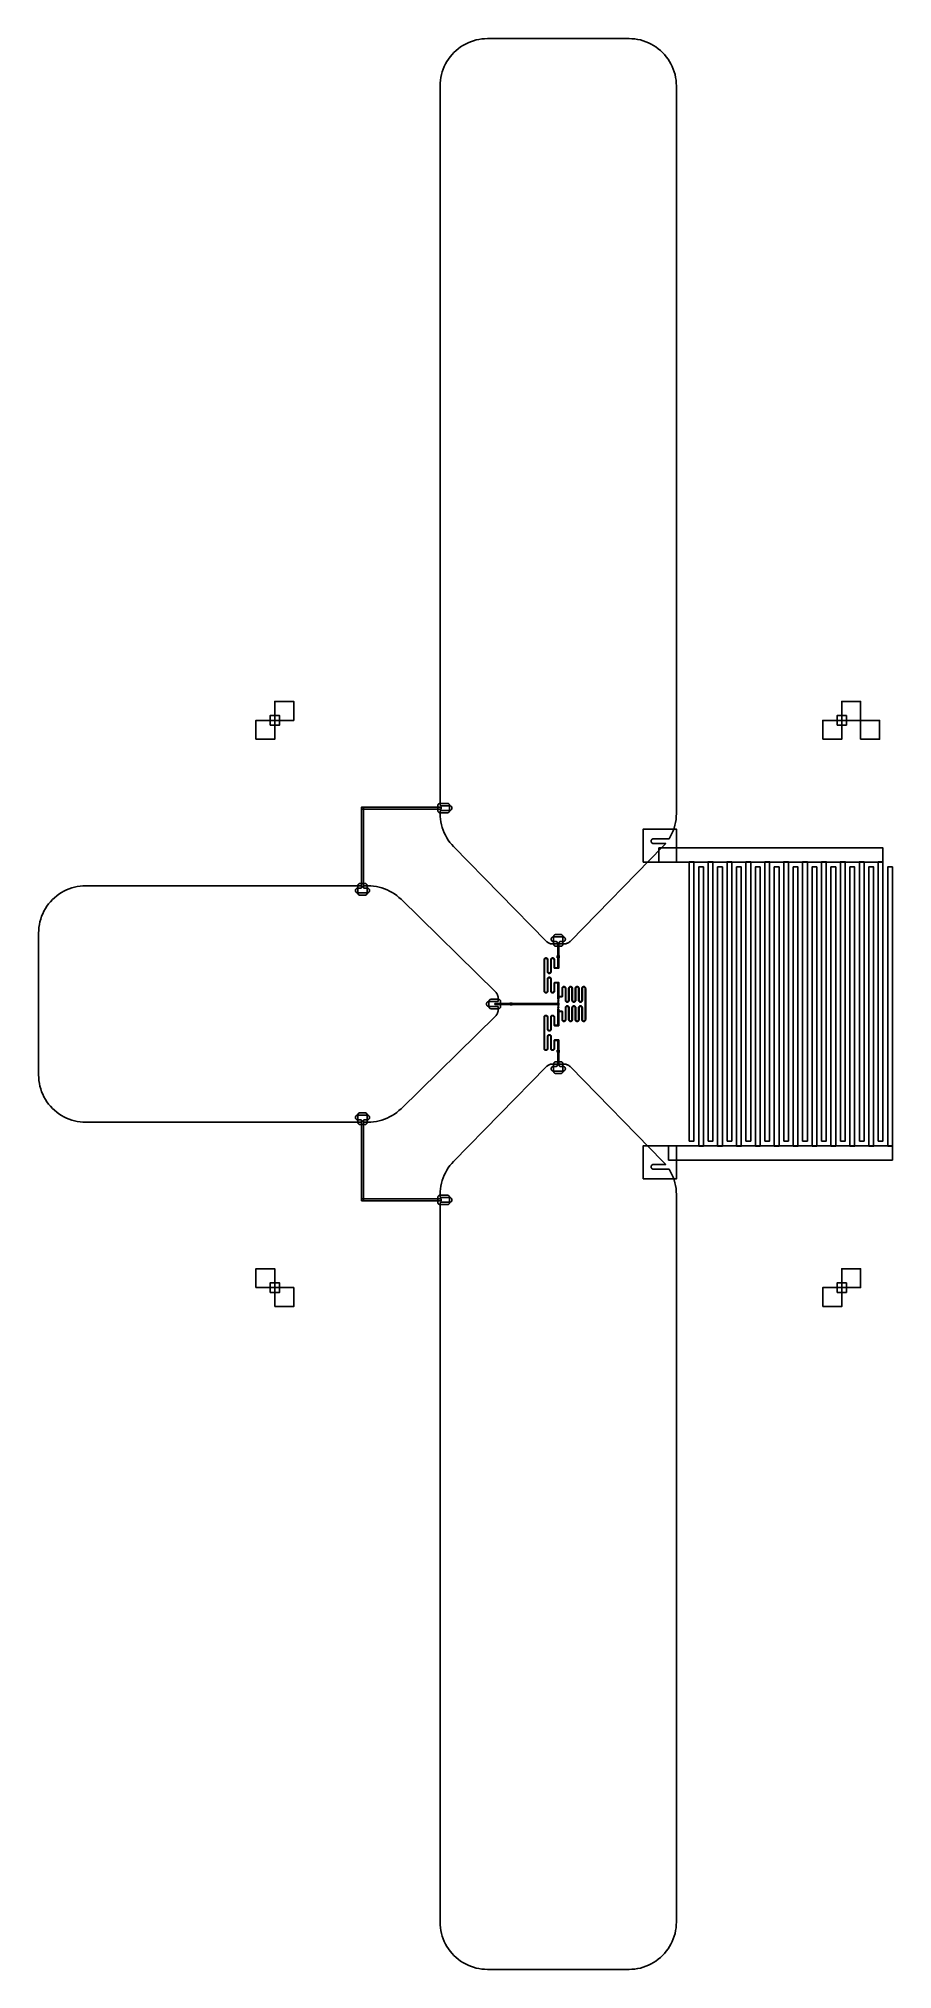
# Model space of a CAD drawing. Extents: x -550 to 354, y -1021 to 1021.
import ezdxf

# ---------------------------------------------------------------- set-up
doc = ezdxf.new("R2010")
doc.units = 13
doc.header["$MEASUREMENT"] = 0
for name, color, linetype in [('L0D1800', 2, 'Continuous'), ('L1D1000', 3, 'Continuous'), ('L2D2100', 7, 'Continuous'), ('L2D2400', 9, 'Continuous'), ('L3D700', 8, 'Continuous'), ('L4D1800', 1, 'Continuous'), ('L63D1000', 4, 'Continuous'), ('L6D1800', 5, 'Continuous'), ('L7D1800', 6, 'Continuous')]:
    doc.layers.add(name, color=color, linetype=linetype)

msp = doc.modelspace()

# ---------------------------------------------------------------- linework, layer by layer
at = {"layer": 'L0D1800'}
for points in [[(-300, 300), (-300, 320), (-280, 320), (-280, 300)], [(300, 300), (300, 320), (320, 320), (320, 300)], [(-320, 280), (-320, 300), (-300, 300), (-300, 280)], [(280, 280), (280, 300), (300, 300), (300, 280)], [(320, 280), (320, 300), (340, 300), (340, 280)], [(-320, -300), (-320, -280), (-300, -280), (-300, -300)], [(300, -300), (300, -280), (320, -280), (320, -300)], [(-300, -320), (-300, -300), (-280, -300), (-280, -320)], [(280, -320), (280, -300), (300, -300), (300, -320)]]:
    msp.add_lwpolyline(points, close=True, dxfattribs=at)
at = {"layer": 'L1D1000'}
for points in [[(-1, 49), (-1, 51), (1, 51), (1, 49)], [(-51, -1), (-51, 1), (-49, 1), (-49, -1)], [(-1, -51), (-1, -49), (1, -49), (1, -51)]]:
    msp.add_lwpolyline(points, close=True, dxfattribs=at)
at = {"layer": 'L2D2100'}
for points in [[(-0.5, 37.767), (-0.5, 64.5), (0.5, 64.5), (0.5, 37.767)], [(-15.001, 46.267), (-15.001, 46.767), (-14.998, 46.892), (-14.986, 47.017), (-14.966, 47.141), (-14.939, 47.264), (-14.904, 47.385), (-14.861, 47.503), (-14.811, 47.618), (-14.754, 47.73), (-14.69, 47.838), (-14.62, 47.942), (-14.543, 48.042), (-14.459, 48.136), (-14.371, 48.225), (-14.276, 48.308), (-14.177, 48.385), (-14.073, 48.455), (-13.965, 48.519), (-13.853, 48.576), (-13.738, 48.626), (-13.62, 48.669), (-13.499, 48.704), (-13.376, 48.731), (-13.252, 48.751), (-13.127, 48.763), (-13.001, 48.767), (-12.876, 48.763), (-12.751, 48.751), (-12.627, 48.731), (-12.504, 48.704), (-12.383, 48.669), (-12.265, 48.626), (-12.15, 48.576), (-12.038, 48.519), (-11.93, 48.455), (-11.826, 48.385), (-11.727, 48.308), (-11.632, 48.225), (-11.544, 48.136), (-11.46, 48.042), (-11.383, 47.942), (-11.313, 47.838), (-11.249, 47.73), (-11.192, 47.618), (-11.142, 47.503), (-11.099, 47.385), (-11.064, 47.264), (-11.037, 47.141), (-11.017, 47.017), (-11.005, 46.892), (-11.001, 46.767), (-11.001, 46.267), (-11.501, 46.267), (-11.501, 46.767), (-11.504, 46.861), (-11.513, 46.955), (-11.528, 47.048), (-11.549, 47.14), (-11.575, 47.23), (-11.607, 47.319), (-11.644, 47.405), (-11.687, 47.489), (-11.735, 47.57), (-11.788, 47.648), (-11.846, 47.723), (-11.908, 47.794), (-11.975, 47.86), (-12.045, 47.922), (-12.12, 47.98), (-12.198, 48.033), (-12.279, 48.081), (-12.363, 48.124), (-12.449, 48.161), (-12.538, 48.193), (-12.628, 48.22), (-12.72, 48.24), (-12.813, 48.255), (-12.907, 48.264), (-13.001, 48.267), (-13.096, 48.264), (-13.189, 48.255), (-13.283, 48.24), (-13.375, 48.22), (-13.465, 48.193), (-13.554, 48.161), (-13.64, 48.124), (-13.724, 48.081), (-13.805, 48.033), (-13.883, 47.98), (-13.958, 47.922), (-14.028, 47.86), (-14.095, 47.794), (-14.157, 47.723), (-14.215, 47.648), (-14.268, 47.57), (-14.316, 47.489), (-14.359, 47.405), (-14.396, 47.319), (-14.428, 47.23), (-14.454, 47.14), (-14.475, 47.048), (-14.49, 46.955), (-14.499, 46.861), (-14.501, 46.767), (-14.501, 46.267)], [(-15, 29.9), (-15, 46.767), (-14.5, 46.767), (-14.5, 29.9)], [(-11.5, 34.267), (-11.501, 46.767), (-11.001, 46.767), (-11, 34.267)], [(-8, 46.267), (-8, 46.767), (-7.996, 46.892), (-7.985, 47.017), (-7.965, 47.141), (-7.937, 47.264), (-7.902, 47.385), (-7.86, 47.503), (-7.81, 47.618), (-7.753, 47.73), (-7.689, 47.838), (-7.618, 47.942), (-7.541, 48.042), (-7.458, 48.136), (-7.369, 48.225), (-7.275, 48.308), (-7.176, 48.385), (-7.072, 48.455), (-6.964, 48.519), (-6.852, 48.576), (-6.737, 48.626), (-6.618, 48.669), (-6.498, 48.704), (-6.375, 48.731), (-6.251, 48.751), (-6.126, 48.763), (-6, 48.767), (-5.875, 48.763), (-5.75, 48.751), (-5.626, 48.731), (-5.503, 48.704), (-5.382, 48.669), (-5.264, 48.626), (-5.149, 48.576), (-5.037, 48.519), (-4.929, 48.455), (-4.825, 48.385), (-4.725, 48.308), (-4.631, 48.225), (-4.542, 48.136), (-4.459, 48.042), (-4.382, 47.942), (-4.312, 47.838), (-4.248, 47.73), (-4.191, 47.618), (-4.141, 47.503), (-4.098, 47.385), (-4.063, 47.264), (-4.036, 47.141), (-4.016, 47.017), (-4.004, 46.892), (-4, 46.767), (-4, 46.267), (-4.5, 46.267), (-4.5, 46.767), (-4.503, 46.861), (-4.512, 46.955), (-4.527, 47.048), (-4.547, 47.14), (-4.574, 47.23), (-4.606, 47.319), (-4.643, 47.405), (-4.686, 47.489), (-4.734, 47.57), (-4.787, 47.648), (-4.845, 47.723), (-4.907, 47.794), (-4.973, 47.86), (-5.044, 47.922), (-5.119, 47.98), (-5.197, 48.033), (-5.278, 48.081), (-5.362, 48.124), (-5.448, 48.161), (-5.537, 48.193), (-5.627, 48.22), (-5.719, 48.24), (-5.812, 48.255), (-5.906, 48.264), (-6, 48.267), (-6.094, 48.264), (-6.188, 48.255), (-6.281, 48.24), (-6.373, 48.22), (-6.464, 48.193), (-6.552, 48.161), (-6.639, 48.124), (-6.723, 48.081), (-6.804, 48.033), (-6.882, 47.98), (-6.956, 47.922), (-7.027, 47.86), (-7.094, 47.794), (-7.156, 47.723), (-7.214, 47.648), (-7.267, 47.57), (-7.315, 47.489), (-7.358, 47.405), (-7.395, 47.319), (-7.427, 47.23), (-7.453, 47.14), (-7.474, 47.048), (-7.488, 46.955), (-7.497, 46.861), (-7.5, 46.767), (-7.5, 46.267)], [(-8, 34.267), (-8, 46.767), (-7.5, 46.767), (-7.5, 34.267)], [(-4.5, 38.767), (-4.5, 46.767), (-4, 46.767), (-4, 38.767)], [(-15, 13.767), (-15, 30.1), (-14.5, 30.1), (-14.5, 13.767)], [(-11.501, 13.767), (-11.5, 26.267), (-11, 26.267), (-11.001, 13.767)], [(-9.5, 32.267), (-9.626, 32.271), (-9.751, 32.282), (-9.875, 32.302), (-9.998, 32.329), (-10.118, 32.365), (-10.237, 32.407), (-10.352, 32.457), (-10.464, 32.514), (-10.572, 32.578), (-10.676, 32.649), (-10.775, 32.726), (-10.869, 32.809), (-10.958, 32.898), (-11.041, 32.992), (-11.118, 33.091), (-11.189, 33.195), (-11.253, 33.303), (-11.31, 33.415), (-11.36, 33.53), (-11.402, 33.649), (-11.437, 33.769), (-11.465, 33.892), (-11.485, 34.016), (-11.496, 34.141), (-11.5, 34.267), (-11.5, 34.767), (-11, 34.767), (-11, 34.267), (-10.997, 34.172), (-10.988, 34.079), (-10.974, 33.986), (-10.953, 33.894), (-10.927, 33.803), (-10.895, 33.714), (-10.858, 33.628), (-10.815, 33.544), (-10.767, 33.463), (-10.714, 33.385), (-10.656, 33.311), (-10.594, 33.24), (-10.527, 33.173), (-10.456, 33.111), (-10.382, 33.053), (-10.304, 33), (-10.223, 32.952), (-10.139, 32.909), (-10.052, 32.872), (-9.964, 32.84), (-9.873, 32.814), (-9.781, 32.793), (-9.688, 32.778), (-9.594, 32.77), (-9.5, 32.767), (-9.406, 32.77), (-9.312, 32.778), (-9.219, 32.793), (-9.127, 32.814), (-9.037, 32.84), (-8.948, 32.872), (-8.862, 32.909), (-8.778, 32.952), (-8.697, 33), (-8.619, 33.053), (-8.544, 33.111), (-8.473, 33.173), (-8.407, 33.24), (-8.345, 33.311), (-8.287, 33.385), (-8.234, 33.463), (-8.186, 33.544), (-8.143, 33.628), (-8.106, 33.714), (-8.074, 33.803), (-8.047, 33.894), (-8.027, 33.986), (-8.012, 34.079), (-8.003, 34.172), (-8, 34.267), (-8, 34.767), (-7.5, 34.767), (-7.5, 34.267), (-7.504, 34.141), (-7.516, 34.016), (-7.536, 33.892), (-7.563, 33.769), (-7.598, 33.649), (-7.641, 33.53), (-7.691, 33.415), (-7.748, 33.303), (-7.812, 33.195), (-7.882, 33.091), (-7.959, 32.992), (-8.042, 32.898), (-8.131, 32.809), (-8.225, 32.726), (-8.325, 32.649), (-8.429, 32.578), (-8.537, 32.514), (-8.649, 32.457), (-8.764, 32.407), (-8.882, 32.365), (-9.003, 32.329), (-9.126, 32.302), (-9.25, 32.282), (-9.375, 32.271)], [(-11.5, 25.767), (-11.5, 26.267), (-11.496, 26.392), (-11.485, 26.517), (-11.465, 26.641), (-11.437, 26.764), (-11.402, 26.885), (-11.36, 27.003), (-11.31, 27.118), (-11.253, 27.23), (-11.189, 27.338), (-11.118, 27.442), (-11.041, 27.542), (-10.958, 27.636), (-10.869, 27.725), (-10.775, 27.808), (-10.676, 27.885), (-10.572, 27.955), (-10.464, 28.019), (-10.352, 28.076), (-10.237, 28.126), (-10.118, 28.169), (-9.998, 28.204), (-9.875, 28.231), (-9.751, 28.251), (-9.626, 28.263), (-9.5, 28.267), (-9.375, 28.263), (-9.25, 28.251), (-9.126, 28.231), (-9.003, 28.204), (-8.882, 28.169), (-8.764, 28.126), (-8.649, 28.076), (-8.537, 28.019), (-8.429, 27.955), (-8.325, 27.885), (-8.225, 27.808), (-8.131, 27.725), (-8.042, 27.636), (-7.959, 27.542), (-7.882, 27.442), (-7.812, 27.338), (-7.748, 27.23), (-7.691, 27.118), (-7.641, 27.003), (-7.598, 26.885), (-7.563, 26.764), (-7.536, 26.641), (-7.516, 26.517), (-7.504, 26.392), (-7.5, 26.267), (-7.5, 25.767), (-8, 25.767), (-8, 26.267), (-8.003, 26.361), (-8.012, 26.455), (-8.027, 26.548), (-8.047, 26.64), (-8.074, 26.73), (-8.106, 26.819), (-8.143, 26.905), (-8.186, 26.989), (-8.234, 27.07), (-8.287, 27.148), (-8.345, 27.223), (-8.407, 27.294), (-8.473, 27.36), (-8.544, 27.422), (-8.619, 27.48), (-8.697, 27.533), (-8.778, 27.581), (-8.862, 27.624), (-8.948, 27.661), (-9.037, 27.693), (-9.127, 27.72), (-9.219, 27.74), (-9.312, 27.755), (-9.406, 27.764), (-9.5, 27.767), (-9.594, 27.764), (-9.688, 27.755), (-9.781, 27.74), (-9.873, 27.72), (-9.964, 27.693), (-10.052, 27.661), (-10.139, 27.624), (-10.223, 27.581), (-10.304, 27.533), (-10.382, 27.48), (-10.456, 27.422), (-10.527, 27.36), (-10.594, 27.294), (-10.656, 27.223), (-10.714, 27.148), (-10.767, 27.07), (-10.815, 26.989), (-10.858, 26.905), (-10.895, 26.819), (-10.927, 26.73), (-10.953, 26.64), (-10.974, 26.548), (-10.988, 26.455), (-10.997, 26.361), (-11, 26.267), (-11, 25.767)], [(-8, 13.767), (-8, 26.267), (-7.5, 26.267), (-7.5, 13.767)], [(-3.5, 37.767), (-3.561, 37.769), (-3.621, 37.774), (-3.681, 37.783), (-3.74, 37.796), (-3.798, 37.812), (-3.855, 37.832), (-3.911, 37.855), (-3.965, 37.881), (-4.018, 37.911), (-4.068, 37.944), (-4.117, 37.979), (-4.163, 38.018), (-4.207, 38.06), (-4.249, 38.104), (-4.287, 38.15), (-4.323, 38.199), (-4.356, 38.249), (-4.386, 38.302), (-4.412, 38.356), (-4.435, 38.412), (-4.455, 38.469), (-4.471, 38.527), (-4.484, 38.586), (-4.493, 38.646), (-4.498, 38.706), (-4.5, 38.767), (-4.5, 39.267), (-4, 39.267), (-4, 38.767), (-3.999, 38.736), (-3.997, 38.706), (-3.992, 38.677), (-3.986, 38.647), (-3.978, 38.618), (-3.968, 38.589), (-3.956, 38.561), (-3.943, 38.534), (-3.928, 38.508), (-3.912, 38.483), (-3.894, 38.458), (-3.875, 38.435), (-3.854, 38.413), (-3.832, 38.392), (-3.809, 38.373), (-3.784, 38.355), (-3.759, 38.339), (-3.733, 38.324), (-3.705, 38.311), (-3.678, 38.299), (-3.649, 38.289), (-3.62, 38.281), (-3.59, 38.275), (-3.561, 38.27), (-3.53, 38.268), (-3.5, 38.267), (-3, 38.267), (-3, 37.767)], [(-4.5, 21.267), (-4.5, 21.767), (-4.498, 21.827), (-4.493, 21.887), (-4.484, 21.947), (-4.471, 22.006), (-4.455, 22.064), (-4.435, 22.121), (-4.412, 22.177), (-4.386, 22.231), (-4.356, 22.284), (-4.323, 22.335), (-4.287, 22.383), (-4.249, 22.43), (-4.207, 22.474), (-4.163, 22.515), (-4.117, 22.554), (-4.068, 22.59), (-4.018, 22.622), (-3.965, 22.652), (-3.911, 22.679), (-3.855, 22.702), (-3.798, 22.721), (-3.74, 22.738), (-3.681, 22.75), (-3.621, 22.759), (-3.561, 22.765), (-3.5, 22.767), (-3, 22.767), (-3, 22.267), (-3.5, 22.267), (-3.53, 22.266), (-3.561, 22.263), (-3.59, 22.258), (-3.62, 22.252), (-3.649, 22.244), (-3.678, 22.234), (-3.705, 22.223), (-3.733, 22.209), (-3.759, 22.195), (-3.784, 22.178), (-3.809, 22.16), (-3.832, 22.141), (-3.854, 22.12), (-3.875, 22.098), (-3.894, 22.075), (-3.912, 22.051), (-3.928, 22.025), (-3.943, 21.999), (-3.956, 21.972), (-3.968, 21.944), (-3.978, 21.915), (-3.986, 21.886), (-3.992, 21.857), (-3.997, 21.827), (-3.999, 21.797), (-4, 21.767), (-4, 21.267)], [(-4.5, 13.767), (-4.5, 21.767), (-4, 21.767), (-4, 13.767)], [(-3.5, 37.767), (-3.5, 38.267), (0.5, 38.267), (0.5, 37.767)], [(-3.5, 22.267), (-3.5, 22.767), (0.5, 22.767), (0.5, 22.267)], [(-0.5, 5.4), (-0.5, 22.767), (0.5, 22.767), (0.5, 5.4)], [(-67, -0.5), (-67, 0.5), (-0.25, 0.5), (-0.25, -0.5)], [(-13.001, 11.767), (-13.127, 11.771), (-13.252, 11.782), (-13.376, 11.802), (-13.499, 11.829), (-13.62, 11.865), (-13.738, 11.907), (-13.853, 11.957), (-13.965, 12.014), (-14.073, 12.078), (-14.177, 12.149), (-14.276, 12.226), (-14.371, 12.309), (-14.459, 12.398), (-14.543, 12.492), (-14.62, 12.591), (-14.69, 12.695), (-14.754, 12.803), (-14.811, 12.915), (-14.861, 13.03), (-14.904, 13.149), (-14.939, 13.269), (-14.966, 13.392), (-14.986, 13.516), (-14.998, 13.641), (-15.001, 13.767), (-15.001, 14.267), (-14.501, 14.267), (-14.501, 13.767), (-14.499, 13.672), (-14.49, 13.579), (-14.475, 13.486), (-14.454, 13.394), (-14.428, 13.303), (-14.396, 13.214), (-14.359, 13.128), (-14.316, 13.044), (-14.268, 12.963), (-14.215, 12.885), (-14.157, 12.81), (-14.095, 12.74), (-14.028, 12.673), (-13.958, 12.611), (-13.883, 12.553), (-13.805, 12.5), (-13.724, 12.452), (-13.64, 12.409), (-13.554, 12.372), (-13.465, 12.34), (-13.375, 12.314), (-13.283, 12.293), (-13.189, 12.278), (-13.096, 12.27), (-13.001, 12.267), (-12.907, 12.27), (-12.813, 12.278), (-12.72, 12.293), (-12.628, 12.314), (-12.538, 12.34), (-12.449, 12.372), (-12.363, 12.409), (-12.279, 12.452), (-12.198, 12.5), (-12.12, 12.553), (-12.045, 12.611), (-11.975, 12.673), (-11.908, 12.74), (-11.846, 12.81), (-11.788, 12.885), (-11.735, 12.963), (-11.687, 13.044), (-11.644, 13.128), (-11.607, 13.214), (-11.575, 13.303), (-11.549, 13.394), (-11.528, 13.486), (-11.513, 13.579), (-11.504, 13.672), (-11.501, 13.767), (-11.501, 14.267), (-11.001, 14.267), (-11.001, 13.767), (-11.005, 13.641), (-11.017, 13.516), (-11.037, 13.392), (-11.064, 13.269), (-11.099, 13.149), (-11.142, 13.03), (-11.192, 12.915), (-11.249, 12.803), (-11.313, 12.695), (-11.383, 12.591), (-11.46, 12.492), (-11.544, 12.398), (-11.632, 12.309), (-11.727, 12.226), (-11.826, 12.149), (-11.93, 12.078), (-12.038, 12.014), (-12.15, 11.957), (-12.265, 11.907), (-12.383, 11.865), (-12.504, 11.829), (-12.627, 11.802), (-12.751, 11.782), (-12.876, 11.771)], [(-6, 11.767), (-6.126, 11.771), (-6.251, 11.782), (-6.375, 11.802), (-6.498, 11.829), (-6.618, 11.865), (-6.737, 11.907), (-6.852, 11.957), (-6.964, 12.014), (-7.072, 12.078), (-7.176, 12.149), (-7.275, 12.226), (-7.369, 12.309), (-7.458, 12.398), (-7.541, 12.492), (-7.618, 12.591), (-7.689, 12.695), (-7.753, 12.803), (-7.81, 12.915), (-7.86, 13.03), (-7.902, 13.149), (-7.937, 13.269), (-7.965, 13.392), (-7.985, 13.516), (-7.996, 13.641), (-8, 13.767), (-8, 14.267), (-7.5, 14.267), (-7.5, 13.767), (-7.497, 13.672), (-7.488, 13.579), (-7.474, 13.486), (-7.453, 13.394), (-7.427, 13.303), (-7.395, 13.214), (-7.358, 13.128), (-7.315, 13.044), (-7.267, 12.963), (-7.214, 12.885), (-7.156, 12.81), (-7.094, 12.74), (-7.027, 12.673), (-6.956, 12.611), (-6.882, 12.553), (-6.804, 12.5), (-6.723, 12.452), (-6.639, 12.409), (-6.552, 12.372), (-6.464, 12.34), (-6.373, 12.314), (-6.281, 12.293), (-6.188, 12.278), (-6.094, 12.27), (-6, 12.267), (-5.906, 12.27), (-5.812, 12.278), (-5.719, 12.293), (-5.627, 12.314), (-5.537, 12.34), (-5.448, 12.372), (-5.362, 12.409), (-5.278, 12.452), (-5.197, 12.5), (-5.119, 12.553), (-5.044, 12.611), (-4.973, 12.673), (-4.907, 12.74), (-4.845, 12.81), (-4.787, 12.885), (-4.734, 12.963), (-4.686, 13.044), (-4.643, 13.128), (-4.606, 13.214), (-4.574, 13.303), (-4.547, 13.394), (-4.527, 13.486), (-4.512, 13.579), (-4.503, 13.672), (-4.5, 13.767), (-4.5, 14.267), (-4, 14.267), (-4, 13.767), (-4.004, 13.641), (-4.016, 13.516), (-4.036, 13.392), (-4.063, 13.269), (-4.098, 13.149), (-4.141, 13.03), (-4.191, 12.915), (-4.248, 12.803), (-4.312, 12.695), (-4.382, 12.591), (-4.459, 12.492), (-4.542, 12.398), (-4.631, 12.309), (-4.725, 12.226), (-4.825, 12.149), (-4.929, 12.078), (-5.037, 12.014), (-5.149, 11.957), (-5.264, 11.907), (-5.382, 11.865), (-5.503, 11.829), (-5.626, 11.802), (-5.75, 11.782), (-5.875, 11.771)], [(-0.5, 7.5), (-0.5, 8), (3.5, 8), (3.5, 7.5)], [(-0.5, -1.25), (-0.5, 1.25), (0.5, 1.25), (0.5, -1.25)], [(3, 7.5), (3, 8), (3.5, 8), (3.53, 8.001), (3.56, 8.004), (3.59, 8.009), (3.619, 8.015), (3.648, 8.023), (3.677, 8.033), (3.705, 8.045), (3.732, 8.058), (3.758, 8.073), (3.784, 8.089), (3.808, 8.107), (3.831, 8.126), (3.853, 8.147), (3.874, 8.169), (3.893, 8.192), (3.911, 8.216), (3.928, 8.242), (3.942, 8.268), (3.956, 8.295), (3.967, 8.323), (3.977, 8.352), (3.985, 8.381), (3.992, 8.41), (3.996, 8.44), (3.999, 8.47), (4, 8.5), (4, 9), (4.5, 9), (4.5, 8.5), (4.498, 8.44), (4.492, 8.38), (4.483, 8.32), (4.471, 8.261), (4.454, 8.203), (4.435, 8.146), (4.412, 8.09), (4.385, 8.036), (4.355, 7.983), (4.323, 7.932), (4.287, 7.884), (4.248, 7.837), (4.207, 7.793), (4.163, 7.752), (4.116, 7.713), (4.068, 7.677), (4.017, 7.645), (3.964, 7.615), (3.91, 7.589), (3.854, 7.565), (3.797, 7.546), (3.739, 7.53), (3.68, 7.517), (3.62, 7.508), (3.56, 7.502), (3.5, 7.5)], [(4, 16.001), (4, 16.501), (4.004, 16.626), (4.015, 16.751), (4.035, 16.875), (4.063, 16.998), (4.098, 17.119), (4.14, 17.237), (4.19, 17.352), (4.247, 17.464), (4.311, 17.572), (4.382, 17.676), (4.459, 17.775), (4.542, 17.87), (4.631, 17.958), (4.725, 18.042), (4.824, 18.119), (4.928, 18.189), (5.036, 18.253), (5.148, 18.31), (5.263, 18.36), (5.382, 18.403), (5.502, 18.438), (5.625, 18.465), (5.749, 18.485), (5.874, 18.497), (6, 18.501), (6.125, 18.497), (6.25, 18.485), (6.374, 18.465), (6.497, 18.438), (6.618, 18.403), (6.736, 18.36), (6.851, 18.31), (6.963, 18.253), (7.071, 18.189), (7.175, 18.119), (7.275, 18.042), (7.369, 17.958), (7.458, 17.87), (7.541, 17.775), (7.618, 17.676), (7.688, 17.572), (7.752, 17.464), (7.809, 17.352), (7.859, 17.237), (7.902, 17.119), (7.937, 16.998), (7.964, 16.875), (7.984, 16.751), (7.996, 16.626), (8, 16.501), (8, 16.001), (7.5, 16.001), (7.5, 16.501), (7.497, 16.595), (7.488, 16.689), (7.473, 16.782), (7.453, 16.874), (7.426, 16.964), (7.394, 17.053), (7.357, 17.139), (7.314, 17.223), (7.266, 17.304), (7.213, 17.382), (7.155, 17.457), (7.093, 17.527), (7.027, 17.594), (6.956, 17.656), (6.881, 17.714), (6.803, 17.767), (6.722, 17.815), (6.638, 17.858), (6.552, 17.895), (6.463, 17.927), (6.373, 17.953), (6.281, 17.974), (6.188, 17.989), (6.094, 17.998), (6, 18.001), (5.906, 17.998), (5.812, 17.989), (5.719, 17.974), (5.627, 17.953), (5.536, 17.927), (5.448, 17.895), (5.361, 17.858), (5.277, 17.815), (5.196, 17.767), (5.118, 17.714), (5.044, 17.656), (4.973, 17.594), (4.906, 17.527), (4.844, 17.457), (4.786, 17.382), (4.733, 17.304), (4.685, 17.223), (4.642, 17.139), (4.605, 17.053), (4.573, 16.964), (4.547, 16.874), (4.526, 16.782), (4.512, 16.689), (4.503, 16.595), (4.5, 16.501), (4.5, 16.001)], [(4, 8.5), (4, 16.501), (4.5, 16.501), (4.5, 8.5)], [(7.5, 4), (7.5, 16.501), (8, 16.501), (8, 4)], [(9.5, 2), (9.374, 2.004), (9.249, 2.016), (9.125, 2.036), (9.002, 2.063), (8.882, 2.098), (8.763, 2.141), (8.648, 2.191), (8.536, 2.248), (8.428, 2.312), (8.324, 2.382), (8.225, 2.459), (8.131, 2.543), (8.042, 2.631), (7.959, 2.726), (7.882, 2.825), (7.811, 2.929), (7.747, 3.037), (7.69, 3.149), (7.64, 3.264), (7.598, 3.382), (7.563, 3.503), (7.535, 3.626), (7.515, 3.75), (7.504, 3.875), (7.5, 4), (7.5, 4.5), (8, 4.5), (8, 4), (8.003, 3.906), (8.012, 3.812), (8.026, 3.719), (8.047, 3.627), (8.073, 3.537), (8.105, 3.448), (8.142, 3.362), (8.185, 3.278), (8.233, 3.197), (8.286, 3.119), (8.344, 3.044), (8.406, 2.974), (8.473, 2.907), (8.544, 2.845), (8.618, 2.787), (8.696, 2.734), (8.777, 2.686), (8.861, 2.643), (8.948, 2.606), (9.036, 2.574), (9.127, 2.548), (9.219, 2.527), (9.312, 2.512), (9.406, 2.503), (9.5, 2.5), (9.594, 2.503), (9.688, 2.512), (9.781, 2.527), (9.873, 2.548), (9.963, 2.574), (10.052, 2.606), (10.138, 2.643), (10.222, 2.686), (10.303, 2.734), (10.381, 2.787), (10.456, 2.845), (10.527, 2.907), (10.593, 2.974), (10.655, 3.044), (10.713, 3.119), (10.766, 3.197), (10.814, 3.278), (10.857, 3.362), (10.894, 3.448), (10.926, 3.537), (10.953, 3.627), (10.973, 3.719), (10.988, 3.812), (10.997, 3.906), (11, 4), (11, 4.5), (11.5, 4.5), (11.5, 4), (11.496, 3.875), (11.484, 3.75), (11.464, 3.626), (11.437, 3.503), (11.402, 3.382), (11.359, 3.264), (11.309, 3.149), (11.252, 3.037), (11.188, 2.929), (11.118, 2.825), (11.041, 2.726), (10.958, 2.631), (10.869, 2.543), (10.775, 2.459), (10.675, 2.382), (10.571, 2.312), (10.463, 2.248), (10.351, 2.191), (10.236, 2.141), (10.118, 2.098), (9.997, 2.063), (9.874, 2.036), (9.75, 2.016), (9.625, 2.004)], [(11, 4), (11.001, 16.501), (11.501, 16.501), (11.5, 4)], [(11.001, 16.001), (11.001, 16.501), (11.005, 16.626), (11.017, 16.751), (11.036, 16.875), (11.064, 16.998), (11.099, 17.119), (11.141, 17.237), (11.191, 17.352), (11.248, 17.464), (11.312, 17.572), (11.383, 17.676), (11.46, 17.775), (11.543, 17.87), (11.632, 17.958), (11.726, 18.042), (11.825, 18.119), (11.929, 18.189), (12.037, 18.253), (12.149, 18.31), (12.265, 18.36), (12.383, 18.403), (12.504, 18.438), (12.626, 18.465), (12.75, 18.485), (12.875, 18.497), (13.001, 18.501), (13.126, 18.497), (13.252, 18.485), (13.376, 18.465), (13.498, 18.438), (13.619, 18.403), (13.737, 18.36), (13.852, 18.31), (13.964, 18.253), (14.073, 18.189), (14.176, 18.119), (14.276, 18.042), (14.37, 17.958), (14.459, 17.87), (14.542, 17.775), (14.619, 17.676), (14.69, 17.572), (14.754, 17.464), (14.811, 17.352), (14.86, 17.237), (14.903, 17.119), (14.938, 16.998), (14.965, 16.875), (14.985, 16.751), (14.997, 16.626), (15.001, 16.501), (15.001, 16.001), (14.501, 16.001), (14.501, 16.501), (14.498, 16.595), (14.489, 16.689), (14.474, 16.782), (14.454, 16.874), (14.427, 16.964), (14.396, 17.053), (14.358, 17.139), (14.315, 17.223), (14.267, 17.304), (14.214, 17.382), (14.157, 17.457), (14.094, 17.527), (14.028, 17.594), (13.957, 17.656), (13.883, 17.714), (13.805, 17.767), (13.724, 17.815), (13.64, 17.858), (13.553, 17.895), (13.464, 17.927), (13.374, 17.953), (13.282, 17.974), (13.189, 17.989), (13.095, 17.998), (13.001, 18.001), (12.907, 17.998), (12.813, 17.989), (12.72, 17.974), (12.628, 17.953), (12.537, 17.927), (12.449, 17.895), (12.362, 17.858), (12.278, 17.815), (12.197, 17.767), (12.119, 17.714), (12.045, 17.656), (11.974, 17.594), (11.907, 17.527), (11.845, 17.457), (11.787, 17.382), (11.734, 17.304), (11.686, 17.223), (11.644, 17.139), (11.606, 17.053), (11.574, 16.964), (11.548, 16.874), (11.527, 16.782), (11.513, 16.689), (11.504, 16.595), (11.501, 16.501), (11.501, 16.001)], [(14.5, 4), (14.5, 16.501), (15, 16.501), (15, 4)], [(16.5, 2), (16.374, 2.004), (16.249, 2.016), (16.125, 2.036), (16.002, 2.063), (15.882, 2.098), (15.763, 2.141), (15.648, 2.191), (15.536, 2.248), (15.428, 2.312), (15.324, 2.382), (15.225, 2.459), (15.131, 2.543), (15.042, 2.631), (14.959, 2.726), (14.882, 2.825), (14.811, 2.929), (14.747, 3.037), (14.69, 3.149), (14.64, 3.264), (14.598, 3.382), (14.563, 3.503), (14.535, 3.626), (14.515, 3.75), (14.504, 3.875), (14.5, 4), (14.5, 4.5), (15, 4.5), (15, 4), (15.003, 3.906), (15.012, 3.812), (15.026, 3.719), (15.047, 3.627), (15.073, 3.537), (15.105, 3.448), (15.142, 3.362), (15.185, 3.278), (15.233, 3.197), (15.286, 3.119), (15.344, 3.044), (15.406, 2.974), (15.473, 2.907), (15.544, 2.845), (15.618, 2.787), (15.696, 2.734), (15.777, 2.686), (15.861, 2.643), (15.948, 2.606), (16.036, 2.574), (16.127, 2.548), (16.219, 2.527), (16.312, 2.512), (16.406, 2.503), (16.5, 2.5), (16.594, 2.503), (16.688, 2.512), (16.781, 2.527), (16.873, 2.548), (16.963, 2.574), (17.052, 2.606), (17.138, 2.643), (17.222, 2.686), (17.303, 2.734), (17.381, 2.787), (17.456, 2.845), (17.527, 2.907), (17.593, 2.974), (17.655, 3.044), (17.713, 3.119), (17.766, 3.197), (17.814, 3.278), (17.857, 3.362), (17.894, 3.448), (17.926, 3.537), (17.953, 3.627), (17.973, 3.719), (17.988, 3.812), (17.997, 3.906), (18, 4), (18, 4.5), (18.5, 4.5), (18.5, 4), (18.496, 3.875), (18.484, 3.75), (18.464, 3.626), (18.437, 3.503), (18.402, 3.382), (18.359, 3.264), (18.309, 3.149), (18.252, 3.037), (18.188, 2.929), (18.118, 2.825), (18.041, 2.726), (17.958, 2.631), (17.869, 2.543), (17.775, 2.459), (17.675, 2.382), (17.571, 2.312), (17.463, 2.248), (17.351, 2.191), (17.236, 2.141), (17.118, 2.098), (16.997, 2.063), (16.874, 2.036), (16.75, 2.016), (16.625, 2.004)], [(18, 16), (18, 16.5), (18.004, 16.626), (18.015, 16.751), (18.035, 16.875), (18.063, 16.998), (18.098, 17.118), (18.14, 17.237), (18.19, 17.352), (18.247, 17.464), (18.311, 17.572), (18.382, 17.676), (18.459, 17.775), (18.542, 17.87), (18.631, 17.958), (18.725, 18.041), (18.824, 18.118), (18.928, 18.189), (19.036, 18.253), (19.148, 18.31), (19.263, 18.36), (19.382, 18.403), (19.502, 18.438), (19.625, 18.465), (19.749, 18.485), (19.874, 18.497), (20, 18.5), (20.125, 18.497), (20.25, 18.485), (20.374, 18.465), (20.497, 18.438), (20.618, 18.403), (20.736, 18.36), (20.851, 18.31), (20.963, 18.253), (21.071, 18.189), (21.175, 18.118), (21.275, 18.041), (21.369, 17.958), (21.458, 17.87), (21.541, 17.775), (21.618, 17.676), (21.688, 17.572), (21.752, 17.464), (21.809, 17.352), (21.859, 17.237), (21.902, 17.118), (21.937, 16.998), (21.964, 16.875), (21.984, 16.751), (21.996, 16.626), (22, 16.5), (22, 16), (21.5, 16), (21.5, 16.5), (21.497, 16.595), (21.488, 16.688), (21.473, 16.782), (21.453, 16.873), (21.426, 16.964), (21.394, 17.053), (21.357, 17.139), (21.314, 17.223), (21.266, 17.304), (21.213, 17.382), (21.155, 17.457), (21.093, 17.527), (21.027, 17.594), (20.956, 17.656), (20.881, 17.714), (20.803, 17.767), (20.722, 17.815), (20.638, 17.858), (20.552, 17.895), (20.463, 17.927), (20.373, 17.953), (20.281, 17.974), (20.188, 17.989), (20.094, 17.998), (20, 18), (19.906, 17.998), (19.812, 17.989), (19.719, 17.974), (19.627, 17.953), (19.536, 17.927), (19.448, 17.895), (19.361, 17.858), (19.277, 17.815), (19.196, 17.767), (19.118, 17.714), (19.044, 17.656), (18.973, 17.594), (18.906, 17.527), (18.844, 17.457), (18.786, 17.382), (18.733, 17.304), (18.685, 17.223), (18.642, 17.139), (18.605, 17.053), (18.573, 16.964), (18.547, 16.873), (18.526, 16.782), (18.512, 16.688), (18.503, 16.595), (18.5, 16.5), (18.5, 16)], [(18, 4), (18, 16.5), (18.5, 16.5), (18.5, 4)], [(21.5, 4), (21.5, 16.5), (22, 16.5), (22, 4)], [(23.5, 2), (23.374, 2.004), (23.249, 2.016), (23.125, 2.036), (23.002, 2.063), (22.882, 2.098), (22.763, 2.141), (22.648, 2.191), (22.536, 2.248), (22.428, 2.312), (22.324, 2.382), (22.225, 2.459), (22.131, 2.542), (22.042, 2.631), (21.959, 2.726), (21.882, 2.825), (21.811, 2.929), (21.747, 3.037), (21.69, 3.149), (21.64, 3.264), (21.598, 3.382), (21.563, 3.503), (21.535, 3.626), (21.515, 3.75), (21.504, 3.875), (21.5, 4), (21.5, 4.5), (22, 4.5), (22, 4), (22.003, 3.906), (22.012, 3.812), (22.026, 3.719), (22.047, 3.627), (22.073, 3.537), (22.105, 3.448), (22.142, 3.362), (22.185, 3.278), (22.233, 3.197), (22.286, 3.119), (22.344, 3.044), (22.406, 2.974), (22.473, 2.907), (22.544, 2.845), (22.618, 2.787), (22.696, 2.734), (22.777, 2.686), (22.861, 2.643), (22.948, 2.606), (23.036, 2.574), (23.127, 2.548), (23.219, 2.527), (23.312, 2.512), (23.406, 2.503), (23.5, 2.5), (23.594, 2.503), (23.688, 2.512), (23.781, 2.527), (23.873, 2.548), (23.963, 2.574), (24.052, 2.606), (24.138, 2.643), (24.222, 2.686), (24.303, 2.734), (24.381, 2.787), (24.456, 2.845), (24.527, 2.907), (24.593, 2.974), (24.655, 3.044), (24.713, 3.119), (24.766, 3.197), (24.814, 3.278), (24.857, 3.362), (24.894, 3.448), (24.926, 3.537), (24.953, 3.627), (24.973, 3.719), (24.988, 3.812), (24.997, 3.906), (25, 4), (25, 4.5), (25.5, 4.5), (25.5, 4), (25.496, 3.875), (25.484, 3.75), (25.464, 3.626), (25.437, 3.503), (25.402, 3.382), (25.359, 3.264), (25.309, 3.149), (25.252, 3.037), (25.188, 2.929), (25.118, 2.825), (25.041, 2.726), (24.958, 2.631), (24.869, 2.542), (24.775, 2.459), (24.675, 2.382), (24.571, 2.312), (24.463, 2.248), (24.351, 2.191), (24.236, 2.141), (24.118, 2.098), (23.997, 2.063), (23.874, 2.036), (23.75, 2.016), (23.625, 2.004)], [(25, 16), (25, 16.5), (25.004, 16.626), (25.015, 16.751), (25.035, 16.875), (25.063, 16.998), (25.098, 17.118), (25.14, 17.237), (25.19, 17.352), (25.247, 17.464), (25.311, 17.572), (25.382, 17.676), (25.459, 17.775), (25.542, 17.87), (25.631, 17.958), (25.725, 18.041), (25.824, 18.118), (25.928, 18.189), (26.036, 18.253), (26.148, 18.31), (26.263, 18.36), (26.382, 18.403), (26.502, 18.438), (26.625, 18.465), (26.749, 18.485), (26.874, 18.496), (27, 18.5), (27.125, 18.496), (27.25, 18.485), (27.374, 18.465), (27.497, 18.438), (27.618, 18.403), (27.736, 18.36), (27.851, 18.31), (27.963, 18.253), (28.071, 18.189), (28.175, 18.118), (28.275, 18.041), (28.369, 17.958), (28.458, 17.87), (28.541, 17.775), (28.618, 17.676), (28.688, 17.572), (28.752, 17.464), (28.809, 17.352), (28.859, 17.237), (28.902, 17.118), (28.937, 16.998), (28.964, 16.875), (28.984, 16.751), (28.996, 16.626), (29, 16.5), (29, 16), (28.5, 16), (28.5, 16.5), (28.497, 16.595), (28.488, 16.688), (28.473, 16.781), (28.453, 16.873), (28.426, 16.964), (28.394, 17.053), (28.357, 17.139), (28.314, 17.223), (28.266, 17.304), (28.213, 17.382), (28.155, 17.457), (28.093, 17.527), (28.027, 17.594), (27.956, 17.656), (27.881, 17.714), (27.803, 17.767), (27.722, 17.815), (27.638, 17.858), (27.552, 17.895), (27.463, 17.927), (27.373, 17.953), (27.281, 17.974), (27.188, 17.989), (27.094, 17.997), (27, 18), (26.906, 17.997), (26.812, 17.989), (26.719, 17.974), (26.627, 17.953), (26.536, 17.927), (26.448, 17.895), (26.361, 17.858), (26.277, 17.815), (26.196, 17.767), (26.118, 17.714), (26.044, 17.656), (25.973, 17.594), (25.906, 17.527), (25.844, 17.457), (25.786, 17.382), (25.733, 17.304), (25.685, 17.223), (25.642, 17.139), (25.605, 17.053), (25.573, 16.964), (25.547, 16.873), (25.526, 16.781), (25.512, 16.688), (25.503, 16.595), (25.5, 16.5), (25.5, 16)], [(25, 4), (25, 16.5), (25.5, 16.5), (25.5, 4)], [(28.5, -0.928), (28.5, 16.5), (29, 16.5), (29, -0.928)], [(28.5, -16.5), (28.5, 0.929), (29, 0.929), (29, -16.5)], [(-15.001, -14.499), (-15.001, -13.999), (-14.998, -13.874), (-14.986, -13.749), (-14.966, -13.625), (-14.939, -13.502), (-14.904, -13.381), (-14.861, -13.263), (-14.811, -13.148), (-14.754, -13.036), (-14.69, -12.928), (-14.62, -12.824), (-14.543, -12.725), (-14.459, -12.63), (-14.371, -12.542), (-14.276, -12.458), (-14.177, -12.381), (-14.073, -12.311), (-13.965, -12.247), (-13.853, -12.19), (-13.738, -12.14), (-13.62, -12.097), (-13.499, -12.062), (-13.376, -12.035), (-13.252, -12.015), (-13.127, -12.003), (-13.001, -11.999), (-12.876, -12.003), (-12.751, -12.015), (-12.627, -12.035), (-12.504, -12.062), (-12.383, -12.097), (-12.265, -12.14), (-12.15, -12.19), (-12.038, -12.247), (-11.93, -12.311), (-11.826, -12.381), (-11.727, -12.458), (-11.632, -12.542), (-11.544, -12.63), (-11.46, -12.725), (-11.383, -12.824), (-11.313, -12.928), (-11.249, -13.036), (-11.192, -13.148), (-11.142, -13.263), (-11.099, -13.381), (-11.064, -13.502), (-11.037, -13.625), (-11.017, -13.749), (-11.005, -13.874), (-11.001, -13.999), (-11.001, -14.499), (-11.501, -14.499), (-11.501, -13.999), (-11.504, -13.905), (-11.513, -13.811), (-11.528, -13.718), (-11.549, -13.626), (-11.575, -13.536), (-11.607, -13.447), (-11.644, -13.361), (-11.687, -13.277), (-11.735, -13.196), (-11.788, -13.118), (-11.846, -13.043), (-11.908, -12.973), (-11.975, -12.906), (-12.045, -12.844), (-12.12, -12.786), (-12.198, -12.733), (-12.279, -12.685), (-12.363, -12.642), (-12.449, -12.605), (-12.538, -12.573), (-12.628, -12.547), (-12.72, -12.526), (-12.813, -12.511), (-12.907, -12.502), (-13.001, -12.499), (-13.096, -12.502), (-13.189, -12.511), (-13.283, -12.526), (-13.375, -12.547), (-13.465, -12.573), (-13.554, -12.605), (-13.64, -12.642), (-13.724, -12.685), (-13.805, -12.733), (-13.883, -12.786), (-13.958, -12.844), (-14.028, -12.906), (-14.095, -12.973), (-14.157, -13.043), (-14.215, -13.118), (-14.268, -13.196), (-14.316, -13.277), (-14.359, -13.361), (-14.396, -13.447), (-14.428, -13.536), (-14.454, -13.626), (-14.475, -13.718), (-14.49, -13.811), (-14.499, -13.905), (-14.501, -13.999), (-14.501, -14.499)], [(-15, -30.1), (-15, -13.999), (-14.5, -13.999), (-14.5, -30.1)], [(-11.5, -26.5), (-11.501, -13.999), (-11.001, -13.999), (-11, -26.5)], [(-8, -14.499), (-8, -13.999), (-7.996, -13.874), (-7.985, -13.749), (-7.965, -13.625), (-7.937, -13.502), (-7.902, -13.381), (-7.86, -13.263), (-7.81, -13.148), (-7.753, -13.036), (-7.689, -12.928), (-7.618, -12.824), (-7.541, -12.725), (-7.458, -12.63), (-7.369, -12.542), (-7.275, -12.458), (-7.176, -12.381), (-7.072, -12.311), (-6.964, -12.247), (-6.852, -12.19), (-6.737, -12.14), (-6.618, -12.097), (-6.498, -12.062), (-6.375, -12.035), (-6.251, -12.015), (-6.126, -12.003), (-6, -11.999), (-5.875, -12.003), (-5.75, -12.015), (-5.626, -12.035), (-5.503, -12.062), (-5.382, -12.097), (-5.264, -12.14), (-5.149, -12.19), (-5.037, -12.247), (-4.929, -12.311), (-4.825, -12.381), (-4.725, -12.458), (-4.631, -12.542), (-4.542, -12.63), (-4.459, -12.725), (-4.382, -12.824), (-4.312, -12.928), (-4.248, -13.036), (-4.191, -13.148), (-4.141, -13.263), (-4.098, -13.381), (-4.063, -13.502), (-4.036, -13.625), (-4.016, -13.749), (-4.004, -13.874), (-4, -13.999), (-4, -14.499), (-4.5, -14.499), (-4.5, -13.999), (-4.503, -13.905), (-4.512, -13.811), (-4.527, -13.718), (-4.547, -13.626), (-4.574, -13.536), (-4.606, -13.447), (-4.643, -13.361), (-4.686, -13.277), (-4.734, -13.196), (-4.787, -13.118), (-4.845, -13.043), (-4.907, -12.973), (-4.973, -12.906), (-5.044, -12.844), (-5.119, -12.786), (-5.197, -12.733), (-5.278, -12.685), (-5.362, -12.642), (-5.448, -12.605), (-5.537, -12.573), (-5.627, -12.547), (-5.719, -12.526), (-5.812, -12.511), (-5.906, -12.502), (-6, -12.499), (-6.094, -12.502), (-6.188, -12.511), (-6.281, -12.526), (-6.373, -12.547), (-6.464, -12.573), (-6.552, -12.605), (-6.639, -12.642), (-6.723, -12.685), (-6.804, -12.733), (-6.882, -12.786), (-6.956, -12.844), (-7.027, -12.906), (-7.094, -12.973), (-7.156, -13.043), (-7.214, -13.118), (-7.267, -13.196), (-7.315, -13.277), (-7.358, -13.361), (-7.395, -13.447), (-7.427, -13.536), (-7.453, -13.626), (-7.474, -13.718), (-7.488, -13.811), (-7.497, -13.905), (-7.5, -13.999), (-7.5, -14.499)], [(-8, -26.5), (-8, -13.999), (-7.5, -13.999), (-7.5, -26.5)], [(-4.5, -22), (-4.5, -13.999), (-4, -13.999), (-4, -22)], [(-0.5, -23), (-0.5, -5.4), (0.5, -5.4), (0.5, -23)], [(-0.5, -8), (-0.5, -7.5), (3.5, -7.5), (3.5, -8)], [(4, -9), (4, -8.5), (3.999, -8.469), (3.996, -8.439), (3.992, -8.409), (3.985, -8.38), (3.977, -8.351), (3.967, -8.322), (3.956, -8.294), (3.942, -8.267), (3.928, -8.241), (3.911, -8.216), (3.893, -8.191), (3.874, -8.168), (3.853, -8.146), (3.831, -8.125), (3.808, -8.106), (3.784, -8.088), (3.758, -8.072), (3.732, -8.057), (3.705, -8.044), (3.677, -8.032), (3.648, -8.022), (3.619, -8.014), (3.59, -8.008), (3.56, -8.003), (3.53, -8), (3, -8), (3, -7.5), (3.5, -7.5), (3.56, -7.501), (3.62, -7.507), (3.68, -7.516), (3.739, -7.529), (3.797, -7.545), (3.854, -7.565), (3.91, -7.588), (3.964, -7.614), (4.017, -7.644), (4.068, -7.677), (4.116, -7.712), (4.163, -7.751), (4.207, -7.792), (4.248, -7.836), (4.287, -7.883), (4.323, -7.931), (4.355, -7.982), (4.385, -8.035), (4.412, -8.089), (4.435, -8.145), (4.454, -8.202), (4.471, -8.26), (4.483, -8.319), (4.492, -8.379), (4.498, -8.439), (4.5, -8.5), (4.5, -9)], [(4, -16.5), (4, -8.5), (4.5, -8.5), (4.5, -16.5)], [(6, -18.5), (5.874, -18.496), (5.749, -18.484), (5.625, -18.464), (5.502, -18.437), (5.382, -18.402), (5.263, -18.359), (5.148, -18.309), (5.036, -18.252), (4.928, -18.188), (4.824, -18.118), (4.725, -18.041), (4.631, -17.958), (4.542, -17.869), (4.459, -17.774), (4.382, -17.675), (4.311, -17.571), (4.247, -17.463), (4.19, -17.351), (4.14, -17.236), (4.098, -17.118), (4.063, -16.997), (4.035, -16.874), (4.015, -16.75), (4.004, -16.625), (4, -16.5), (4, -16), (4.5, -16), (4.5, -16.5), (4.503, -16.594), (4.512, -16.688), (4.526, -16.781), (4.547, -16.873), (4.573, -16.963), (4.605, -17.052), (4.642, -17.138), (4.685, -17.222), (4.733, -17.303), (4.786, -17.381), (4.844, -17.456), (4.906, -17.526), (4.973, -17.593), (5.044, -17.655), (5.118, -17.713), (5.196, -17.766), (5.277, -17.814), (5.361, -17.857), (5.448, -17.894), (5.536, -17.926), (5.627, -17.952), (5.719, -17.973), (5.812, -17.988), (5.906, -17.997), (6, -18), (6.094, -17.997), (6.188, -17.988), (6.281, -17.973), (6.373, -17.952), (6.463, -17.926), (6.552, -17.894), (6.638, -17.857), (6.722, -17.814), (6.803, -17.766), (6.881, -17.713), (6.956, -17.655), (7.027, -17.593), (7.093, -17.526), (7.155, -17.456), (7.213, -17.381), (7.266, -17.303), (7.314, -17.222), (7.357, -17.138), (7.394, -17.052), (7.426, -16.963), (7.453, -16.873), (7.473, -16.781), (7.488, -16.688), (7.497, -16.594), (7.5, -16.5), (7.5, -16), (8, -16), (8, -16.5), (7.996, -16.625), (7.984, -16.75), (7.964, -16.874), (7.937, -16.997), (7.902, -17.118), (7.859, -17.236), (7.809, -17.351), (7.752, -17.463), (7.688, -17.571), (7.618, -17.675), (7.541, -17.774), (7.458, -17.869), (7.369, -17.958), (7.275, -18.041), (7.175, -18.118), (7.071, -18.188), (6.963, -18.252), (6.851, -18.309), (6.736, -18.359), (6.618, -18.402), (6.497, -18.437), (6.374, -18.464), (6.25, -18.484), (6.125, -18.496)], [(7.5, -4.5), (7.5, -4), (7.504, -3.874), (7.515, -3.749), (7.535, -3.625), (7.563, -3.502), (7.598, -3.381), (7.64, -3.263), (7.69, -3.148), (7.747, -3.036), (7.811, -2.928), (7.882, -2.824), (7.959, -2.725), (8.042, -2.63), (8.131, -2.542), (8.225, -2.458), (8.324, -2.381), (8.428, -2.311), (8.536, -2.247), (8.648, -2.19), (8.763, -2.14), (8.882, -2.097), (9.002, -2.062), (9.125, -2.035), (9.249, -2.015), (9.374, -2.003), (9.5, -2), (9.625, -2.003), (9.75, -2.015), (9.874, -2.035), (9.997, -2.062), (10.118, -2.097), (10.236, -2.14), (10.351, -2.19), (10.463, -2.247), (10.571, -2.311), (10.675, -2.381), (10.775, -2.458), (10.869, -2.542), (10.958, -2.63), (11.041, -2.725), (11.118, -2.824), (11.188, -2.928), (11.252, -3.036), (11.309, -3.148), (11.359, -3.263), (11.402, -3.381), (11.437, -3.502), (11.464, -3.625), (11.484, -3.749), (11.496, -3.874), (11.5, -4), (11.5, -4.5), (11, -4.5), (11, -4), (10.997, -3.905), (10.988, -3.812), (10.973, -3.718), (10.953, -3.626), (10.926, -3.536), (10.894, -3.447), (10.857, -3.361), (10.814, -3.277), (10.766, -3.196), (10.713, -3.118), (10.655, -3.043), (10.593, -2.973), (10.527, -2.906), (10.456, -2.844), (10.381, -2.786), (10.303, -2.733), (10.222, -2.685), (10.138, -2.642), (10.052, -2.605), (9.963, -2.573), (9.873, -2.547), (9.781, -2.526), (9.688, -2.511), (9.594, -2.502), (9.5, -2.5), (9.406, -2.502), (9.312, -2.511), (9.219, -2.526), (9.127, -2.547), (9.036, -2.573), (8.948, -2.605), (8.861, -2.642), (8.777, -2.685), (8.696, -2.733), (8.618, -2.786), (8.544, -2.844), (8.473, -2.906), (8.406, -2.973), (8.344, -3.043), (8.286, -3.118), (8.233, -3.196), (8.185, -3.277), (8.142, -3.361), (8.105, -3.447), (8.073, -3.536), (8.047, -3.626), (8.026, -3.718), (8.012, -3.812), (8.003, -3.905), (8, -4), (8, -4.5)], [(7.5, -16.5), (7.5, -4), (8, -4), (8, -16.5)], [(11.001, -16.5), (11, -4), (11.5, -4), (11.501, -16.5)], [(13.001, -18.5), (12.875, -18.496), (12.75, -18.484), (12.626, -18.464), (12.504, -18.437), (12.383, -18.402), (12.265, -18.359), (12.149, -18.309), (12.037, -18.252), (11.929, -18.188), (11.825, -18.118), (11.726, -18.041), (11.632, -17.958), (11.543, -17.869), (11.46, -17.774), (11.383, -17.675), (11.312, -17.571), (11.248, -17.463), (11.191, -17.351), (11.141, -17.236), (11.099, -17.118), (11.064, -16.997), (11.036, -16.874), (11.017, -16.75), (11.005, -16.625), (11.001, -16.5), (11.001, -16), (11.501, -16), (11.501, -16.5), (11.504, -16.594), (11.513, -16.688), (11.527, -16.781), (11.548, -16.873), (11.574, -16.963), (11.606, -17.052), (11.644, -17.138), (11.686, -17.222), (11.734, -17.303), (11.787, -17.381), (11.845, -17.456), (11.907, -17.526), (11.974, -17.593), (12.045, -17.655), (12.119, -17.713), (12.197, -17.766), (12.278, -17.814), (12.362, -17.857), (12.449, -17.894), (12.537, -17.926), (12.628, -17.952), (12.72, -17.973), (12.813, -17.988), (12.907, -17.997), (13.001, -18), (13.095, -17.997), (13.189, -17.988), (13.282, -17.973), (13.374, -17.952), (13.464, -17.926), (13.553, -17.894), (13.64, -17.857), (13.724, -17.814), (13.805, -17.766), (13.883, -17.713), (13.957, -17.655), (14.028, -17.593), (14.094, -17.526), (14.157, -17.456), (14.214, -17.381), (14.267, -17.303), (14.315, -17.222), (14.358, -17.138), (14.396, -17.052), (14.427, -16.963), (14.454, -16.873), (14.474, -16.781), (14.489, -16.688), (14.498, -16.594), (14.501, -16.5), (14.501, -16), (15.001, -16), (15.001, -16.5), (14.997, -16.625), (14.985, -16.75), (14.965, -16.874), (14.938, -16.997), (14.903, -17.118), (14.86, -17.236), (14.811, -17.351), (14.754, -17.463), (14.69, -17.571), (14.619, -17.675), (14.542, -17.774), (14.459, -17.869), (14.37, -17.958), (14.276, -18.041), (14.176, -18.118), (14.073, -18.188), (13.964, -18.252), (13.852, -18.309), (13.737, -18.359), (13.619, -18.402), (13.498, -18.437), (13.376, -18.464), (13.252, -18.484), (13.126, -18.496)], [(14.5, -4.5), (14.5, -4), (14.504, -3.874), (14.515, -3.749), (14.535, -3.625), (14.563, -3.502), (14.598, -3.381), (14.64, -3.263), (14.69, -3.148), (14.747, -3.036), (14.811, -2.928), (14.882, -2.824), (14.959, -2.725), (15.042, -2.63), (15.131, -2.542), (15.225, -2.458), (15.324, -2.381), (15.428, -2.311), (15.536, -2.247), (15.648, -2.19), (15.763, -2.14), (15.882, -2.097), (16.002, -2.062), (16.125, -2.035), (16.249, -2.015), (16.374, -2.003), (16.5, -2), (16.625, -2.003), (16.75, -2.015), (16.874, -2.035), (16.997, -2.062), (17.118, -2.097), (17.236, -2.14), (17.351, -2.19), (17.463, -2.247), (17.571, -2.311), (17.675, -2.381), (17.775, -2.458), (17.869, -2.542), (17.958, -2.63), (18.041, -2.725), (18.118, -2.824), (18.188, -2.928), (18.252, -3.036), (18.309, -3.148), (18.359, -3.263), (18.402, -3.381), (18.437, -3.502), (18.464, -3.625), (18.484, -3.749), (18.496, -3.874), (18.5, -4), (18.5, -4.5), (18, -4.5), (18, -4), (17.997, -3.905), (17.988, -3.812), (17.973, -3.718), (17.953, -3.626), (17.926, -3.536), (17.894, -3.447), (17.857, -3.361), (17.814, -3.277), (17.766, -3.196), (17.713, -3.118), (17.655, -3.043), (17.593, -2.973), (17.527, -2.906), (17.456, -2.844), (17.381, -2.786), (17.303, -2.733), (17.222, -2.685), (17.138, -2.642), (17.052, -2.605), (16.963, -2.573), (16.873, -2.547), (16.781, -2.526), (16.688, -2.511), (16.594, -2.502), (16.5, -2.5), (16.406, -2.502), (16.312, -2.511), (16.219, -2.526), (16.127, -2.547), (16.036, -2.573), (15.948, -2.605), (15.861, -2.642), (15.777, -2.685), (15.696, -2.733), (15.618, -2.786), (15.544, -2.844), (15.473, -2.906), (15.406, -2.973), (15.344, -3.043), (15.286, -3.118), (15.233, -3.196), (15.185, -3.277), (15.142, -3.361), (15.105, -3.447), (15.073, -3.536), (15.047, -3.626), (15.026, -3.718), (15.012, -3.812), (15.003, -3.905), (15, -4), (15, -4.5)], [(14.5, -16.5), (14.5, -4), (15, -4), (15, -16.5)], [(18, -16.5), (18, -4), (18.5, -4), (18.5, -16.5)], [(20, -18.5), (19.874, -18.496), (19.749, -18.484), (19.625, -18.464), (19.502, -18.437), (19.382, -18.402), (19.263, -18.359), (19.148, -18.309), (19.036, -18.252), (18.928, -18.188), (18.824, -18.118), (18.725, -18.041), (18.631, -17.957), (18.542, -17.869), (18.459, -17.774), (18.382, -17.675), (18.311, -17.571), (18.247, -17.463), (18.19, -17.351), (18.14, -17.236), (18.098, -17.118), (18.063, -16.997), (18.035, -16.874), (18.015, -16.75), (18.004, -16.625), (18, -16.5), (18, -16), (18.5, -16), (18.5, -16.5), (18.503, -16.594), (18.512, -16.688), (18.526, -16.781), (18.547, -16.873), (18.573, -16.963), (18.605, -17.052), (18.642, -17.138), (18.685, -17.222), (18.733, -17.303), (18.786, -17.381), (18.844, -17.456), (18.906, -17.526), (18.973, -17.593), (19.044, -17.655), (19.118, -17.713), (19.196, -17.766), (19.277, -17.814), (19.361, -17.857), (19.448, -17.894), (19.536, -17.926), (19.627, -17.952), (19.719, -17.973), (19.812, -17.988), (19.906, -17.997), (20, -18), (20.094, -17.997), (20.188, -17.988), (20.281, -17.973), (20.373, -17.952), (20.463, -17.926), (20.552, -17.894), (20.638, -17.857), (20.722, -17.814), (20.803, -17.766), (20.881, -17.713), (20.956, -17.655), (21.027, -17.593), (21.093, -17.526), (21.155, -17.456), (21.213, -17.381), (21.266, -17.303), (21.314, -17.222), (21.357, -17.138), (21.394, -17.052), (21.426, -16.963), (21.453, -16.873), (21.473, -16.781), (21.488, -16.688), (21.497, -16.594), (21.5, -16.5), (21.5, -16), (22, -16), (22, -16.5), (21.996, -16.625), (21.984, -16.75), (21.964, -16.874), (21.937, -16.997), (21.902, -17.118), (21.859, -17.236), (21.809, -17.351), (21.752, -17.463), (21.688, -17.571), (21.618, -17.675), (21.541, -17.774), (21.458, -17.869), (21.369, -17.957), (21.275, -18.041), (21.175, -18.118), (21.071, -18.188), (20.963, -18.252), (20.851, -18.309), (20.736, -18.359), (20.618, -18.402), (20.497, -18.437), (20.374, -18.464), (20.25, -18.484), (20.125, -18.496)], [(21.5, -4.5), (21.5, -4), (21.504, -3.874), (21.515, -3.749), (21.535, -3.625), (21.563, -3.502), (21.598, -3.382), (21.64, -3.263), (21.69, -3.148), (21.747, -3.036), (21.811, -2.928), (21.882, -2.824), (21.959, -2.725), (22.042, -2.63), (22.131, -2.542), (22.225, -2.459), (22.324, -2.382), (22.428, -2.311), (22.536, -2.247), (22.648, -2.19), (22.763, -2.14), (22.882, -2.097), (23.002, -2.062), (23.125, -2.035), (23.249, -2.015), (23.374, -2.004), (23.5, -2), (23.625, -2.004), (23.75, -2.015), (23.874, -2.035), (23.997, -2.062), (24.118, -2.097), (24.236, -2.14), (24.351, -2.19), (24.463, -2.247), (24.571, -2.311), (24.675, -2.382), (24.775, -2.459), (24.869, -2.542), (24.958, -2.63), (25.041, -2.725), (25.118, -2.824), (25.188, -2.928), (25.252, -3.036), (25.309, -3.148), (25.359, -3.263), (25.402, -3.382), (25.437, -3.502), (25.464, -3.625), (25.484, -3.749), (25.496, -3.874), (25.5, -4), (25.5, -4.5), (25, -4.5), (25, -4), (24.997, -3.905), (24.988, -3.812), (24.973, -3.718), (24.953, -3.627), (24.926, -3.536), (24.894, -3.447), (24.857, -3.361), (24.814, -3.277), (24.766, -3.196), (24.713, -3.118), (24.655, -3.043), (24.593, -2.973), (24.527, -2.906), (24.456, -2.844), (24.381, -2.786), (24.303, -2.733), (24.222, -2.685), (24.138, -2.642), (24.052, -2.605), (23.963, -2.573), (23.873, -2.547), (23.781, -2.526), (23.688, -2.511), (23.594, -2.503), (23.5, -2.5), (23.406, -2.503), (23.312, -2.511), (23.219, -2.526), (23.127, -2.547), (23.036, -2.573), (22.948, -2.605), (22.861, -2.642), (22.777, -2.685), (22.696, -2.733), (22.618, -2.786), (22.544, -2.844), (22.473, -2.906), (22.406, -2.973), (22.344, -3.043), (22.286, -3.118), (22.233, -3.196), (22.185, -3.277), (22.142, -3.361), (22.105, -3.447), (22.073, -3.536), (22.047, -3.627), (22.026, -3.718), (22.012, -3.812), (22.003, -3.905), (22, -4), (22, -4.5)], [(21.5, -16.5), (21.5, -4), (22, -4), (22, -16.5)], [(25, -16.5), (25, -4), (25.5, -4), (25.5, -16.5)], [(27, -18.5), (26.874, -18.496), (26.749, -18.484), (26.625, -18.464), (26.502, -18.437), (26.382, -18.402), (26.263, -18.359), (26.148, -18.309), (26.036, -18.252), (25.928, -18.188), (25.824, -18.118), (25.725, -18.041), (25.631, -17.958), (25.542, -17.869), (25.459, -17.774), (25.382, -17.675), (25.311, -17.571), (25.247, -17.463), (25.19, -17.351), (25.14, -17.236), (25.098, -17.118), (25.063, -16.997), (25.035, -16.874), (25.015, -16.75), (25.004, -16.625), (25, -16.5), (25, -16), (25.5, -16), (25.5, -16.5), (25.503, -16.594), (25.512, -16.688), (25.526, -16.781), (25.547, -16.873), (25.573, -16.963), (25.605, -17.052), (25.642, -17.138), (25.685, -17.222), (25.733, -17.303), (25.786, -17.381), (25.844, -17.456), (25.906, -17.526), (25.973, -17.593), (26.044, -17.655), (26.118, -17.713), (26.196, -17.766), (26.277, -17.814), (26.361, -17.857), (26.448, -17.894), (26.536, -17.926), (26.627, -17.952), (26.719, -17.973), (26.812, -17.988), (26.906, -17.997), (27, -18), (27.094, -17.997), (27.188, -17.988), (27.281, -17.973), (27.373, -17.952), (27.463, -17.926), (27.552, -17.894), (27.638, -17.857), (27.722, -17.814), (27.803, -17.766), (27.881, -17.713), (27.956, -17.655), (28.027, -17.593), (28.093, -17.526), (28.155, -17.456), (28.213, -17.381), (28.266, -17.303), (28.314, -17.222), (28.357, -17.138), (28.394, -17.052), (28.426, -16.963), (28.453, -16.873), (28.473, -16.781), (28.488, -16.688), (28.497, -16.594), (28.5, -16.5), (28.5, -16), (29, -16), (29, -16.5), (28.996, -16.625), (28.984, -16.75), (28.964, -16.874), (28.937, -16.997), (28.902, -17.118), (28.859, -17.236), (28.809, -17.351), (28.752, -17.463), (28.688, -17.571), (28.618, -17.675), (28.541, -17.774), (28.458, -17.869), (28.369, -17.958), (28.275, -18.041), (28.175, -18.118), (28.071, -18.188), (27.963, -18.252), (27.851, -18.309), (27.736, -18.359), (27.618, -18.402), (27.497, -18.437), (27.374, -18.464), (27.25, -18.484), (27.125, -18.496)], [(-15, -47), (-15, -29.9), (-14.5, -29.9), (-14.5, -47)], [(-11.501, -47), (-11.5, -34.5), (-11, -34.5), (-11.001, -47)], [(-9.5, -28.5), (-9.626, -28.496), (-9.751, -28.484), (-9.875, -28.464), (-9.998, -28.437), (-10.118, -28.402), (-10.237, -28.359), (-10.352, -28.309), (-10.464, -28.252), (-10.572, -28.188), (-10.676, -28.118), (-10.775, -28.041), (-10.869, -27.957), (-10.958, -27.869), (-11.041, -27.774), (-11.118, -27.675), (-11.189, -27.571), (-11.253, -27.463), (-11.31, -27.351), (-11.36, -27.236), (-11.402, -27.118), (-11.437, -26.997), (-11.465, -26.874), (-11.485, -26.75), (-11.496, -26.625), (-11.5, -26.5), (-11.5, -26), (-11, -26), (-11, -26.5), (-10.997, -26.594), (-10.988, -26.688), (-10.974, -26.781), (-10.953, -26.873), (-10.927, -26.963), (-10.895, -27.052), (-10.858, -27.138), (-10.815, -27.222), (-10.767, -27.303), (-10.714, -27.381), (-10.656, -27.456), (-10.594, -27.526), (-10.527, -27.593), (-10.456, -27.655), (-10.382, -27.713), (-10.304, -27.766), (-10.223, -27.814), (-10.139, -27.857), (-10.052, -27.894), (-9.964, -27.926), (-9.873, -27.952), (-9.781, -27.973), (-9.688, -27.988), (-9.594, -27.997), (-9.5, -28), (-9.406, -27.997), (-9.312, -27.988), (-9.219, -27.973), (-9.127, -27.952), (-9.037, -27.926), (-8.948, -27.894), (-8.862, -27.857), (-8.778, -27.814), (-8.697, -27.766), (-8.619, -27.713), (-8.544, -27.655), (-8.473, -27.593), (-8.407, -27.526), (-8.345, -27.456), (-8.287, -27.381), (-8.234, -27.303), (-8.186, -27.222), (-8.143, -27.138), (-8.106, -27.052), (-8.074, -26.963), (-8.047, -26.873), (-8.027, -26.781), (-8.012, -26.688), (-8.003, -26.594), (-8, -26.5), (-8, -26), (-7.5, -26), (-7.5, -26.5), (-7.504, -26.625), (-7.516, -26.75), (-7.536, -26.874), (-7.563, -26.997), (-7.598, -27.118), (-7.641, -27.236), (-7.691, -27.351), (-7.748, -27.463), (-7.812, -27.571), (-7.882, -27.675), (-7.959, -27.774), (-8.042, -27.869), (-8.131, -27.957), (-8.225, -28.041), (-8.325, -28.118), (-8.429, -28.188), (-8.537, -28.252), (-8.649, -28.309), (-8.764, -28.359), (-8.882, -28.402), (-9.003, -28.437), (-9.126, -28.464), (-9.25, -28.484), (-9.375, -28.496)], [(-11.5, -35), (-11.5, -34.5), (-11.496, -34.374), (-11.485, -34.249), (-11.465, -34.125), (-11.437, -34.002), (-11.402, -33.881), (-11.36, -33.763), (-11.31, -33.648), (-11.253, -33.536), (-11.189, -33.428), (-11.118, -33.324), (-11.041, -33.225), (-10.958, -33.13), (-10.869, -33.042), (-10.775, -32.958), (-10.676, -32.881), (-10.572, -32.811), (-10.464, -32.747), (-10.352, -32.69), (-10.237, -32.64), (-10.118, -32.597), (-9.998, -32.562), (-9.875, -32.535), (-9.751, -32.515), (-9.626, -32.503), (-9.5, -32.5), (-9.375, -32.503), (-9.25, -32.515), (-9.126, -32.535), (-9.003, -32.562), (-8.882, -32.597), (-8.764, -32.64), (-8.649, -32.69), (-8.537, -32.747), (-8.429, -32.811), (-8.325, -32.881), (-8.225, -32.958), (-8.131, -33.042), (-8.042, -33.13), (-7.959, -33.225), (-7.882, -33.324), (-7.812, -33.428), (-7.748, -33.536), (-7.691, -33.648), (-7.641, -33.763), (-7.598, -33.881), (-7.563, -34.002), (-7.536, -34.125), (-7.516, -34.249), (-7.504, -34.374), (-7.5, -34.5), (-7.5, -35), (-8, -35), (-8, -34.5), (-8.003, -34.405), (-8.012, -34.312), (-8.027, -34.218), (-8.047, -34.126), (-8.074, -34.036), (-8.106, -33.947), (-8.143, -33.861), (-8.186, -33.777), (-8.234, -33.696), (-8.287, -33.618), (-8.345, -33.543), (-8.407, -33.473), (-8.473, -33.406), (-8.544, -33.344), (-8.619, -33.286), (-8.697, -33.233), (-8.778, -33.185), (-8.862, -33.142), (-8.948, -33.105), (-9.037, -33.073), (-9.127, -33.047), (-9.219, -33.026), (-9.312, -33.011), (-9.406, -33.002), (-9.5, -33), (-9.594, -33.002), (-9.688, -33.011), (-9.781, -33.026), (-9.873, -33.047), (-9.964, -33.073), (-10.052, -33.105), (-10.139, -33.142), (-10.223, -33.185), (-10.304, -33.233), (-10.382, -33.286), (-10.456, -33.344), (-10.527, -33.406), (-10.594, -33.473), (-10.656, -33.543), (-10.714, -33.618), (-10.767, -33.696), (-10.815, -33.777), (-10.858, -33.861), (-10.895, -33.947), (-10.927, -34.036), (-10.953, -34.126), (-10.974, -34.218), (-10.988, -34.312), (-10.997, -34.405), (-11, -34.5), (-11, -35)], [(-8, -47), (-8, -34.5), (-7.5, -34.5), (-7.5, -47)], [(-3.5, -23), (-3.561, -22.998), (-3.621, -22.992), (-3.681, -22.983), (-3.74, -22.97), (-3.798, -22.954), (-3.855, -22.935), (-3.911, -22.911), (-3.965, -22.885), (-4.018, -22.855), (-4.068, -22.823), (-4.117, -22.787), (-4.163, -22.748), (-4.207, -22.707), (-4.249, -22.663), (-4.287, -22.616), (-4.323, -22.568), (-4.356, -22.517), (-4.386, -22.464), (-4.412, -22.41), (-4.435, -22.354), (-4.455, -22.297), (-4.471, -22.239), (-4.484, -22.18), (-4.493, -22.12), (-4.498, -22.06), (-4.5, -22), (-4.5, -21.5), (-4, -21.5), (-4, -22), (-3.999, -22.03), (-3.997, -22.06), (-3.992, -22.09), (-3.986, -22.119), (-3.978, -22.148), (-3.968, -22.177), (-3.956, -22.205), (-3.943, -22.232), (-3.928, -22.258), (-3.912, -22.284), (-3.894, -22.308), (-3.875, -22.331), (-3.854, -22.353), (-3.832, -22.374), (-3.809, -22.393), (-3.784, -22.411), (-3.759, -22.427), (-3.733, -22.442), (-3.705, -22.455), (-3.678, -22.467), (-3.649, -22.477), (-3.62, -22.485), (-3.59, -22.491), (-3.561, -22.496), (-3.53, -22.499), (-3.5, -22.5), (-3, -22.5), (-3, -23)], [(-4.5, -39.5), (-4.5, -39), (-4.498, -38.939), (-4.493, -38.879), (-4.484, -38.819), (-4.471, -38.76), (-4.455, -38.702), (-4.435, -38.645), (-4.412, -38.589), (-4.386, -38.535), (-4.356, -38.482), (-4.323, -38.431), (-4.287, -38.383), (-4.249, -38.336), (-4.207, -38.292), (-4.163, -38.251), (-4.117, -38.212), (-4.068, -38.177), (-4.018, -38.144), (-3.965, -38.114), (-3.911, -38.088), (-3.855, -38.065), (-3.798, -38.045), (-3.74, -38.029), (-3.681, -38.016), (-3.621, -38.007), (-3.561, -38.001), (-3.5, -38), (-3, -38), (-3, -38.5), (-3.53, -38.5), (-3.561, -38.503), (-3.59, -38.508), (-3.62, -38.514), (-3.649, -38.522), (-3.678, -38.532), (-3.705, -38.544), (-3.733, -38.557), (-3.759, -38.572), (-3.784, -38.588), (-3.809, -38.606), (-3.832, -38.625), (-3.854, -38.646), (-3.875, -38.668), (-3.894, -38.691), (-3.912, -38.716), (-3.928, -38.741), (-3.943, -38.767), (-3.956, -38.794), (-3.968, -38.822), (-3.978, -38.851), (-3.986, -38.88), (-3.992, -38.909), (-3.997, -38.939), (-3.999, -38.969), (-4, -39), (-4, -39.5)], [(-4.5, -47), (-4.5, -39), (-4, -39), (-4, -47)], [(-3.5, -23), (-3.5, -22.5), (0.5, -22.5), (0.5, -23)], [(-3.5, -38.5), (-3.5, -38), (0.5, -38), (0.5, -38.5)], [(-0.5, -64.5), (-0.5, -38), (0.5, -38), (0.5, -64.5)], [(-13.001, -49), (-13.127, -48.996), (-13.252, -48.984), (-13.376, -48.964), (-13.499, -48.937), (-13.62, -48.902), (-13.738, -48.859), (-13.853, -48.809), (-13.965, -48.752), (-14.073, -48.688), (-14.177, -48.618), (-14.276, -48.541), (-14.371, -48.458), (-14.459, -48.369), (-14.543, -48.274), (-14.62, -48.175), (-14.69, -48.071), (-14.754, -47.963), (-14.811, -47.851), (-14.861, -47.736), (-14.904, -47.618), (-14.939, -47.497), (-14.966, -47.374), (-14.986, -47.25), (-14.998, -47.125), (-15.001, -47), (-15.001, -46.5), (-14.501, -46.5), (-14.501, -47), (-14.499, -47.094), (-14.49, -47.188), (-14.475, -47.281), (-14.454, -47.373), (-14.428, -47.463), (-14.396, -47.552), (-14.359, -47.638), (-14.316, -47.722), (-14.268, -47.803), (-14.215, -47.881), (-14.157, -47.956), (-14.095, -48.026), (-14.028, -48.093), (-13.958, -48.155), (-13.883, -48.213), (-13.805, -48.266), (-13.724, -48.314), (-13.64, -48.357), (-13.554, -48.394), (-13.465, -48.426), (-13.375, -48.452), (-13.283, -48.473), (-13.189, -48.488), (-13.096, -48.497), (-13.001, -48.5), (-12.907, -48.497), (-12.813, -48.488), (-12.72, -48.473), (-12.628, -48.452), (-12.538, -48.426), (-12.449, -48.394), (-12.363, -48.357), (-12.279, -48.314), (-12.198, -48.266), (-12.12, -48.213), (-12.045, -48.155), (-11.975, -48.093), (-11.908, -48.026), (-11.846, -47.956), (-11.788, -47.881), (-11.735, -47.803), (-11.687, -47.722), (-11.644, -47.638), (-11.607, -47.552), (-11.575, -47.463), (-11.549, -47.373), (-11.528, -47.281), (-11.513, -47.188), (-11.504, -47.094), (-11.501, -47), (-11.501, -46.5), (-11.001, -46.5), (-11.001, -47), (-11.005, -47.125), (-11.017, -47.25), (-11.037, -47.374), (-11.064, -47.497), (-11.099, -47.618), (-11.142, -47.736), (-11.192, -47.851), (-11.249, -47.963), (-11.313, -48.071), (-11.383, -48.175), (-11.46, -48.274), (-11.544, -48.369), (-11.632, -48.458), (-11.727, -48.541), (-11.826, -48.618), (-11.93, -48.688), (-12.038, -48.752), (-12.15, -48.809), (-12.265, -48.859), (-12.383, -48.902), (-12.504, -48.937), (-12.627, -48.964), (-12.751, -48.984), (-12.876, -48.996)], [(-6, -49), (-6.126, -48.996), (-6.251, -48.984), (-6.375, -48.964), (-6.498, -48.937), (-6.618, -48.902), (-6.737, -48.859), (-6.852, -48.809), (-6.964, -48.752), (-7.072, -48.688), (-7.176, -48.618), (-7.275, -48.541), (-7.369, -48.458), (-7.458, -48.369), (-7.541, -48.274), (-7.618, -48.175), (-7.689, -48.071), (-7.753, -47.963), (-7.81, -47.851), (-7.86, -47.736), (-7.902, -47.618), (-7.937, -47.497), (-7.965, -47.374), (-7.985, -47.25), (-7.996, -47.125), (-8, -47), (-8, -46.5), (-7.5, -46.5), (-7.5, -47), (-7.497, -47.094), (-7.488, -47.188), (-7.474, -47.281), (-7.453, -47.373), (-7.427, -47.463), (-7.395, -47.552), (-7.358, -47.638), (-7.315, -47.722), (-7.267, -47.803), (-7.214, -47.881), (-7.156, -47.956), (-7.094, -48.026), (-7.027, -48.093), (-6.956, -48.155), (-6.882, -48.213), (-6.804, -48.266), (-6.723, -48.314), (-6.639, -48.357), (-6.552, -48.394), (-6.464, -48.426), (-6.373, -48.452), (-6.281, -48.473), (-6.188, -48.488), (-6.094, -48.497), (-6, -48.5), (-5.906, -48.497), (-5.812, -48.488), (-5.719, -48.473), (-5.627, -48.452), (-5.537, -48.426), (-5.448, -48.394), (-5.362, -48.357), (-5.278, -48.314), (-5.197, -48.266), (-5.119, -48.213), (-5.044, -48.155), (-4.973, -48.093), (-4.907, -48.026), (-4.845, -47.956), (-4.787, -47.881), (-4.734, -47.803), (-4.686, -47.722), (-4.643, -47.638), (-4.606, -47.552), (-4.574, -47.463), (-4.547, -47.373), (-4.527, -47.281), (-4.512, -47.188), (-4.503, -47.094), (-4.5, -47), (-4.5, -46.5), (-4, -46.5), (-4, -47), (-4.004, -47.125), (-4.016, -47.25), (-4.036, -47.374), (-4.063, -47.497), (-4.098, -47.618), (-4.141, -47.736), (-4.191, -47.851), (-4.248, -47.963), (-4.312, -48.071), (-4.382, -48.175), (-4.459, -48.274), (-4.542, -48.369), (-4.631, -48.458), (-4.725, -48.541), (-4.825, -48.618), (-4.929, -48.688), (-5.037, -48.752), (-5.149, -48.809), (-5.264, -48.859), (-5.382, -48.902), (-5.503, -48.937), (-5.626, -48.964), (-5.75, -48.984), (-5.875, -48.996)]]:
    msp.add_lwpolyline(points, close=True, dxfattribs=at)
at = {"layer": 'L2D2400'}
for points in [[(-0.215, 3.45), (-0.215, 5.55), (0.215, 5.55), (0.215, 3.45)], [(-0.065, 1.15), (-0.065, 3.25), (0.065, 3.25), (0.065, 1.15)], [(-0.215, -3.25), (-0.215, -1.15), (0.215, -1.15), (0.215, -3.25)], [(-0.065, -5.55), (-0.065, -3.45), (0.065, -3.45), (0.065, -5.55)]]:
    msp.add_lwpolyline(points, close=True, dxfattribs=at)
at = {"layer": 'L3D700'}
for points in [[(-0.465, 2.85), (-0.465, 3.25), (-0.065, 3.25), (-0.065, 2.85)], [(-0.363, 3.25), (-0.363, 3.45), (0.363, 3.45), (0.363, 3.25)], [(0.065, 2.85), (0.065, 3.25), (0.465, 3.25), (0.465, 2.85)], [(-0.465, -3.85), (-0.465, -3.45), (-0.065, -3.45), (-0.065, -3.85)], [(-0.363, -3.45), (-0.363, -3.25), (0.363, -3.25), (0.363, -3.45)], [(0.065, -3.85), (0.065, -3.45), (0.465, -3.45), (0.465, -3.85)]]:
    msp.add_lwpolyline(points, close=True, dxfattribs=at)
at = {"layer": 'L4D1800'}
for points in [[(-208.191, 124), (-208.191, 208.191), (-206.191, 208.191), (-206.191, 124)], [(-208.191, 206.191), (-208.191, 208.191), (-124, 208.191), (-124, 206.191)], [(-125, 202.191), (-125.151, 202.196), (-125.301, 202.209), (-125.451, 202.232), (-125.598, 202.264), (-125.744, 202.304), (-125.887, 202.354), (-126.026, 202.411), (-126.162, 202.478), (-126.293, 202.552), (-126.42, 202.634), (-126.542, 202.723), (-126.658, 202.82), (-126.768, 202.923), (-126.871, 203.033), (-126.968, 203.149), (-127.057, 203.271), (-127.139, 203.398), (-127.214, 203.529), (-127.28, 203.665), (-127.338, 203.805), (-127.387, 203.947), (-127.427, 204.093), (-127.459, 204.241), (-127.482, 204.39), (-127.495, 204.54), (-127.5, 204.691), (-127.5, 209.691), (-127.495, 209.842), (-127.482, 209.993), (-127.459, 210.142), (-127.427, 210.289), (-127.387, 210.435), (-127.338, 210.578), (-127.28, 210.717), (-127.214, 210.853), (-127.139, 210.985), (-127.057, 211.111), (-126.968, 211.233), (-126.871, 211.349), (-126.768, 211.459), (-126.658, 211.562), (-126.542, 211.659), (-126.42, 211.749), (-126.293, 211.831), (-126.162, 211.905), (-126.026, 211.971), (-125.887, 212.029), (-125.744, 212.078), (-125.598, 212.119), (-125.451, 212.15), (-125.301, 212.173), (-125.151, 212.187), (-125, 212.191), (-117.5, 212.191), (-117.349, 212.187), (-117.199, 212.173), (-117.049, 212.15), (-116.902, 212.119), (-116.756, 212.078), (-116.613, 212.029), (-116.474, 211.971), (-116.338, 211.905), (-116.207, 211.831), (-116.08, 211.749), (-115.958, 211.659), (-115.842, 211.562), (-115.732, 211.459), (-115.629, 211.349), (-115.532, 211.233), (-115.443, 211.111), (-115.361, 210.985), (-115.286, 210.853), (-115.22, 210.717), (-115.162, 210.578), (-115.113, 210.435), (-115.073, 210.289), (-115.041, 210.142), (-115.018, 209.993), (-115.005, 209.842), (-115, 209.691), (-115, 204.691), (-115.005, 204.54), (-115.018, 204.39), (-115.041, 204.241), (-115.073, 204.093), (-115.113, 203.947), (-115.162, 203.805), (-115.22, 203.665), (-115.286, 203.529), (-115.361, 203.398), (-115.443, 203.271), (-115.532, 203.149), (-115.629, 203.033), (-115.732, 202.923), (-115.842, 202.82), (-115.958, 202.723), (-116.08, 202.634), (-116.207, 202.552), (-116.338, 202.478), (-116.474, 202.411), (-116.613, 202.354), (-116.756, 202.304), (-116.902, 202.264), (-117.049, 202.232), (-117.199, 202.209), (-117.349, 202.196), (-117.5, 202.191)], [(-209.691, 115), (-209.842, 115.005), (-209.993, 115.018), (-210.142, 115.041), (-210.289, 115.073), (-210.435, 115.113), (-210.578, 115.162), (-210.717, 115.22), (-210.853, 115.286), (-210.985, 115.361), (-211.111, 115.443), (-211.233, 115.532), (-211.349, 115.629), (-211.459, 115.732), (-211.562, 115.842), (-211.659, 115.958), (-211.749, 116.08), (-211.831, 116.207), (-211.905, 116.338), (-211.971, 116.474), (-212.029, 116.613), (-212.078, 116.756), (-212.119, 116.902), (-212.15, 117.049), (-212.173, 117.199), (-212.187, 117.349), (-212.191, 117.5), (-212.191, 125), (-212.187, 125.151), (-212.173, 125.301), (-212.15, 125.451), (-212.119, 125.598), (-212.078, 125.744), (-212.029, 125.887), (-211.971, 126.026), (-211.905, 126.162), (-211.831, 126.293), (-211.749, 126.42), (-211.659, 126.542), (-211.562, 126.658), (-211.459, 126.768), (-211.349, 126.871), (-211.233, 126.968), (-211.111, 127.057), (-210.985, 127.139), (-210.853, 127.214), (-210.717, 127.28), (-210.578, 127.338), (-210.435, 127.387), (-210.289, 127.427), (-210.142, 127.459), (-209.993, 127.482), (-209.842, 127.495), (-209.691, 127.5), (-204.691, 127.5), (-204.54, 127.495), (-204.39, 127.482), (-204.241, 127.459), (-204.093, 127.427), (-203.947, 127.387), (-203.805, 127.338), (-203.665, 127.28), (-203.529, 127.214), (-203.398, 127.139), (-203.271, 127.057), (-203.149, 126.968), (-203.033, 126.871), (-202.923, 126.768), (-202.82, 126.658), (-202.723, 126.542), (-202.634, 126.42), (-202.552, 126.293), (-202.478, 126.162), (-202.411, 126.026), (-202.354, 125.887), (-202.304, 125.744), (-202.264, 125.598), (-202.232, 125.451), (-202.209, 125.301), (-202.196, 125.151), (-202.191, 125), (-202.191, 117.5), (-202.196, 117.349), (-202.209, 117.199), (-202.232, 117.049), (-202.264, 116.902), (-202.304, 116.756), (-202.354, 116.613), (-202.411, 116.474), (-202.478, 116.338), (-202.552, 116.207), (-202.634, 116.08), (-202.723, 115.958), (-202.82, 115.842), (-202.923, 115.732), (-203.033, 115.629), (-203.149, 115.532), (-203.271, 115.443), (-203.398, 115.361), (-203.529, 115.286), (-203.665, 115.22), (-203.805, 115.162), (-203.947, 115.113), (-204.093, 115.073), (-204.241, 115.041), (-204.39, 115.018), (-204.54, 115.005), (-204.691, 115)], [(-2.5, 61), (-2.651, 61.005), (-2.801, 61.018), (-2.951, 61.041), (-3.098, 61.073), (-3.244, 61.113), (-3.387, 61.162), (-3.526, 61.22), (-3.662, 61.286), (-3.793, 61.361), (-3.92, 61.443), (-4.042, 61.532), (-4.158, 61.629), (-4.268, 61.732), (-4.371, 61.842), (-4.468, 61.958), (-4.557, 62.08), (-4.639, 62.207), (-4.714, 62.338), (-4.78, 62.474), (-4.838, 62.613), (-4.887, 62.756), (-4.927, 62.902), (-4.959, 63.049), (-4.982, 63.199), (-4.995, 63.349), (-5, 63.5), (-5, 71), (-4.995, 71.151), (-4.982, 71.301), (-4.959, 71.451), (-4.927, 71.598), (-4.887, 71.744), (-4.838, 71.887), (-4.78, 72.026), (-4.714, 72.162), (-4.639, 72.293), (-4.557, 72.42), (-4.468, 72.542), (-4.371, 72.658), (-4.268, 72.768), (-4.158, 72.871), (-4.042, 72.968), (-3.92, 73.057), (-3.793, 73.139), (-3.662, 73.214), (-3.526, 73.28), (-3.387, 73.338), (-3.244, 73.387), (-3.098, 73.427), (-2.951, 73.459), (-2.801, 73.482), (-2.651, 73.495), (-2.5, 73.5), (2.5, 73.5), (2.651, 73.495), (2.801, 73.482), (2.951, 73.459), (3.098, 73.427), (3.244, 73.387), (3.387, 73.338), (3.526, 73.28), (3.662, 73.214), (3.793, 73.139), (3.92, 73.057), (4.042, 72.968), (4.158, 72.871), (4.268, 72.768), (4.371, 72.658), (4.468, 72.542), (4.557, 72.42), (4.639, 72.293), (4.714, 72.162), (4.78, 72.026), (4.838, 71.887), (4.887, 71.744), (4.927, 71.598), (4.959, 71.451), (4.982, 71.301), (4.995, 71.151), (5, 71), (5, 63.5), (4.995, 63.349), (4.982, 63.199), (4.959, 63.049), (4.927, 62.902), (4.887, 62.756), (4.838, 62.613), (4.78, 62.474), (4.714, 62.338), (4.639, 62.207), (4.557, 62.08), (4.468, 61.958), (4.371, 61.842), (4.268, 61.732), (4.158, 61.629), (4.042, 61.532), (3.92, 61.443), (3.793, 61.361), (3.662, 61.286), (3.526, 61.22), (3.387, 61.162), (3.244, 61.113), (3.098, 61.073), (2.951, 61.041), (2.801, 61.018), (2.651, 61.005), (2.5, 61)], [(-71, -5), (-71.151, -4.995), (-71.301, -4.982), (-71.451, -4.959), (-71.598, -4.927), (-71.744, -4.887), (-71.887, -4.838), (-72.026, -4.78), (-72.162, -4.714), (-72.293, -4.639), (-72.42, -4.557), (-72.542, -4.468), (-72.658, -4.371), (-72.768, -4.268), (-72.871, -4.158), (-72.968, -4.042), (-73.057, -3.92), (-73.139, -3.793), (-73.214, -3.662), (-73.28, -3.526), (-73.338, -3.387), (-73.387, -3.244), (-73.427, -3.098), (-73.459, -2.951), (-73.482, -2.801), (-73.495, -2.651), (-73.5, -2.5), (-73.5, 2.5), (-73.495, 2.651), (-73.482, 2.801), (-73.459, 2.951), (-73.427, 3.098), (-73.387, 3.244), (-73.338, 3.387), (-73.28, 3.526), (-73.214, 3.662), (-73.139, 3.793), (-73.057, 3.92), (-72.968, 4.042), (-72.871, 4.158), (-72.768, 4.268), (-72.658, 4.371), (-72.542, 4.468), (-72.42, 4.557), (-72.293, 4.639), (-72.162, 4.714), (-72.026, 4.78), (-71.887, 4.838), (-71.744, 4.887), (-71.598, 4.927), (-71.451, 4.959), (-71.301, 4.982), (-71.151, 4.995), (-71, 5), (-63.5, 5), (-63.349, 4.995), (-63.199, 4.982), (-63.049, 4.959), (-62.902, 4.927), (-62.756, 4.887), (-62.613, 4.838), (-62.474, 4.78), (-62.338, 4.714), (-62.207, 4.639), (-62.08, 4.557), (-61.958, 4.468), (-61.842, 4.371), (-61.732, 4.268), (-61.629, 4.158), (-61.532, 4.042), (-61.443, 3.92), (-61.361, 3.793), (-61.286, 3.662), (-61.22, 3.526), (-61.162, 3.387), (-61.113, 3.244), (-61.073, 3.098), (-61.041, 2.951), (-61.018, 2.801), (-61.005, 2.651), (-61, 2.5), (-61, -2.5), (-61.005, -2.651), (-61.018, -2.801), (-61.041, -2.951), (-61.073, -3.098), (-61.113, -3.244), (-61.162, -3.387), (-61.22, -3.526), (-61.286, -3.662), (-61.361, -3.793), (-61.443, -3.92), (-61.532, -4.042), (-61.629, -4.158), (-61.732, -4.268), (-61.842, -4.371), (-61.958, -4.468), (-62.08, -4.557), (-62.207, -4.639), (-62.338, -4.714), (-62.474, -4.78), (-62.613, -4.838), (-62.756, -4.887), (-62.902, -4.927), (-63.049, -4.959), (-63.199, -4.982), (-63.349, -4.995), (-63.5, -5)], [(-2.5, -73.5), (-2.651, -73.495), (-2.801, -73.482), (-2.951, -73.459), (-3.098, -73.427), (-3.244, -73.387), (-3.387, -73.338), (-3.526, -73.28), (-3.662, -73.214), (-3.793, -73.139), (-3.92, -73.057), (-4.042, -72.968), (-4.158, -72.871), (-4.268, -72.768), (-4.371, -72.658), (-4.468, -72.542), (-4.557, -72.42), (-4.639, -72.293), (-4.714, -72.162), (-4.78, -72.026), (-4.838, -71.887), (-4.887, -71.744), (-4.927, -71.598), (-4.959, -71.451), (-4.982, -71.301), (-4.995, -71.151), (-5, -71), (-5, -63.5), (-4.995, -63.349), (-4.982, -63.199), (-4.959, -63.049), (-4.927, -62.902), (-4.887, -62.756), (-4.838, -62.613), (-4.78, -62.474), (-4.714, -62.338), (-4.639, -62.207), (-4.557, -62.08), (-4.468, -61.958), (-4.371, -61.842), (-4.268, -61.732), (-4.158, -61.629), (-4.042, -61.532), (-3.92, -61.443), (-3.793, -61.361), (-3.662, -61.286), (-3.526, -61.22), (-3.387, -61.162), (-3.244, -61.113), (-3.098, -61.073), (-2.951, -61.041), (-2.801, -61.018), (-2.651, -61.005), (-2.5, -61), (2.5, -61), (2.651, -61.005), (2.801, -61.018), (2.951, -61.041), (3.098, -61.073), (3.244, -61.113), (3.387, -61.162), (3.526, -61.22), (3.662, -61.286), (3.793, -61.361), (3.92, -61.443), (4.042, -61.532), (4.158, -61.629), (4.268, -61.732), (4.371, -61.842), (4.468, -61.958), (4.557, -62.08), (4.639, -62.207), (4.714, -62.338), (4.78, -62.474), (4.838, -62.613), (4.887, -62.756), (4.927, -62.902), (4.959, -63.049), (4.982, -63.199), (4.995, -63.349), (5, -63.5), (5, -71), (4.995, -71.151), (4.982, -71.301), (4.959, -71.451), (4.927, -71.598), (4.887, -71.744), (4.838, -71.887), (4.78, -72.026), (4.714, -72.162), (4.639, -72.293), (4.557, -72.42), (4.468, -72.542), (4.371, -72.658), (4.268, -72.768), (4.158, -72.871), (4.042, -72.968), (3.92, -73.057), (3.793, -73.139), (3.662, -73.214), (3.526, -73.28), (3.387, -73.338), (3.244, -73.387), (3.098, -73.427), (2.951, -73.459), (2.801, -73.482), (2.651, -73.495), (2.5, -73.5)], [(-209.691, -127.5), (-209.842, -127.495), (-209.993, -127.482), (-210.142, -127.459), (-210.289, -127.427), (-210.435, -127.387), (-210.578, -127.338), (-210.717, -127.28), (-210.853, -127.214), (-210.985, -127.139), (-211.111, -127.057), (-211.233, -126.968), (-211.349, -126.871), (-211.459, -126.768), (-211.562, -126.658), (-211.659, -126.542), (-211.749, -126.42), (-211.831, -126.293), (-211.905, -126.162), (-211.971, -126.026), (-212.029, -125.887), (-212.078, -125.744), (-212.119, -125.598), (-212.15, -125.451), (-212.173, -125.301), (-212.187, -125.151), (-212.191, -125), (-212.191, -117.5), (-212.187, -117.349), (-212.173, -117.199), (-212.15, -117.049), (-212.119, -116.902), (-212.078, -116.756), (-212.029, -116.613), (-211.971, -116.474), (-211.905, -116.338), (-211.831, -116.207), (-211.749, -116.08), (-211.659, -115.958), (-211.562, -115.842), (-211.459, -115.732), (-211.349, -115.629), (-211.233, -115.532), (-211.111, -115.443), (-210.985, -115.361), (-210.853, -115.286), (-210.717, -115.22), (-210.578, -115.162), (-210.435, -115.113), (-210.289, -115.073), (-210.142, -115.041), (-209.993, -115.018), (-209.842, -115.005), (-209.691, -115), (-204.691, -115), (-204.54, -115.005), (-204.39, -115.018), (-204.241, -115.041), (-204.093, -115.073), (-203.947, -115.113), (-203.805, -115.162), (-203.665, -115.22), (-203.529, -115.286), (-203.398, -115.361), (-203.271, -115.443), (-203.149, -115.532), (-203.033, -115.629), (-202.923, -115.732), (-202.82, -115.842), (-202.723, -115.958), (-202.634, -116.08), (-202.552, -116.207), (-202.478, -116.338), (-202.411, -116.474), (-202.354, -116.613), (-202.304, -116.756), (-202.264, -116.902), (-202.232, -117.049), (-202.209, -117.199), (-202.196, -117.349), (-202.191, -117.5), (-202.191, -125), (-202.196, -125.151), (-202.209, -125.301), (-202.232, -125.451), (-202.264, -125.598), (-202.304, -125.744), (-202.354, -125.887), (-202.411, -126.026), (-202.478, -126.162), (-202.552, -126.293), (-202.634, -126.42), (-202.723, -126.542), (-202.82, -126.658), (-202.923, -126.768), (-203.033, -126.871), (-203.149, -126.968), (-203.271, -127.057), (-203.398, -127.139), (-203.529, -127.214), (-203.665, -127.28), (-203.805, -127.338), (-203.947, -127.387), (-204.093, -127.427), (-204.241, -127.459), (-204.39, -127.482), (-204.54, -127.495), (-204.691, -127.5)], [(-208.191, -208.191), (-208.191, -124), (-206.191, -124), (-206.191, -208.191)], [(-125, -212.191), (-125.151, -212.187), (-125.301, -212.173), (-125.451, -212.15), (-125.598, -212.119), (-125.744, -212.078), (-125.887, -212.029), (-126.026, -211.971), (-126.162, -211.905), (-126.293, -211.831), (-126.42, -211.749), (-126.542, -211.659), (-126.658, -211.562), (-126.768, -211.459), (-126.871, -211.349), (-126.968, -211.233), (-127.057, -211.111), (-127.139, -210.985), (-127.214, -210.853), (-127.28, -210.717), (-127.338, -210.578), (-127.387, -210.435), (-127.427, -210.289), (-127.459, -210.142), (-127.482, -209.993), (-127.495, -209.842), (-127.5, -209.691), (-127.5, -204.691), (-127.495, -204.54), (-127.482, -204.39), (-127.459, -204.241), (-127.427, -204.093), (-127.387, -203.947), (-127.338, -203.805), (-127.28, -203.665), (-127.214, -203.529), (-127.139, -203.398), (-127.057, -203.271), (-126.968, -203.149), (-126.871, -203.033), (-126.768, -202.923), (-126.658, -202.82), (-126.542, -202.723), (-126.42, -202.634), (-126.293, -202.552), (-126.162, -202.478), (-126.026, -202.411), (-125.887, -202.354), (-125.744, -202.304), (-125.598, -202.264), (-125.451, -202.232), (-125.301, -202.209), (-125.151, -202.196), (-125, -202.191), (-117.5, -202.191), (-117.349, -202.196), (-117.199, -202.209), (-117.049, -202.232), (-116.902, -202.264), (-116.756, -202.304), (-116.613, -202.354), (-116.474, -202.411), (-116.338, -202.478), (-116.207, -202.552), (-116.08, -202.634), (-115.958, -202.723), (-115.842, -202.82), (-115.732, -202.923), (-115.629, -203.033), (-115.532, -203.149), (-115.443, -203.271), (-115.361, -203.398), (-115.286, -203.529), (-115.22, -203.665), (-115.162, -203.805), (-115.113, -203.947), (-115.073, -204.093), (-115.041, -204.241), (-115.018, -204.39), (-115.005, -204.54), (-115, -204.691), (-115, -209.691), (-115.005, -209.842), (-115.018, -209.993), (-115.041, -210.142), (-115.073, -210.289), (-115.113, -210.435), (-115.162, -210.578), (-115.22, -210.717), (-115.286, -210.853), (-115.361, -210.985), (-115.443, -211.111), (-115.532, -211.233), (-115.629, -211.349), (-115.732, -211.459), (-115.842, -211.562), (-115.958, -211.659), (-116.08, -211.749), (-116.207, -211.831), (-116.338, -211.905), (-116.474, -211.971), (-116.613, -212.029), (-116.756, -212.078), (-116.902, -212.119), (-117.049, -212.15), (-117.199, -212.173), (-117.349, -212.187), (-117.5, -212.191)], [(-208.191, -208.191), (-208.191, -206.191), (-124, -206.191), (-124, -208.191)]]:
    msp.add_lwpolyline(points, close=True, dxfattribs=at)
at = {"layer": 'L63D1000'}
for points in [[(-305, 295), (-305, 305), (-295, 305), (-295, 295)], [(295, 295), (295, 305), (305, 305), (305, 295)], [(-305, -305), (-305, -295), (-295, -295), (-295, -305)], [(295, -305), (295, -295), (305, -295), (305, -305)]]:
    msp.add_lwpolyline(points, close=True, dxfattribs=at)
at = {"layer": 'L6D1800'}
for points in [[(90, 150), (90, 185), (125, 185), (125, 150)], [(106.524, 150), (106.524, 165), (343.643, 165), (343.643, 150)], [(138.643, -145), (138.643, 150.5), (143.643, 150.5), (143.643, -145)], [(148.643, -150.5), (148.643, 145), (153.643, 145), (153.643, -150.5)], [(158.643, -145), (158.643, 150.5), (163.643, 150.5), (163.643, -145)], [(168.643, -150.5), (168.643, 145), (173.643, 145), (173.643, -150.5)], [(178.643, -145), (178.643, 150.5), (183.643, 150.5), (183.643, -145)], [(188.643, -150.5), (188.643, 145), (193.643, 145), (193.643, -150.5)], [(198.643, -145), (198.643, 150.5), (203.643, 150.5), (203.643, -145)], [(208.643, -150.5), (208.643, 145), (213.643, 145), (213.643, -150.5)], [(218.643, -145), (218.643, 150.5), (223.643, 150.5), (223.643, -145)], [(228.643, -150.5), (228.643, 145), (233.643, 145), (233.643, -150.5)], [(238.643, -145), (238.643, 150.5), (243.643, 150.5), (243.643, -145)], [(248.643, -150.5), (248.643, 145), (253.643, 145), (253.643, -150.5)], [(258.643, -145), (258.643, 150.5), (263.643, 150.5), (263.643, -145)], [(268.643, -150.5), (268.643, 145), (273.643, 145), (273.643, -150.5)], [(278.643, -145), (278.643, 150.5), (283.643, 150.5), (283.643, -145)], [(288.643, -150.5), (288.643, 145), (293.643, 145), (293.643, -150.5)], [(298.643, -145), (298.643, 150.5), (303.643, 150.5), (303.643, -145)], [(308.643, -150.5), (308.643, 145), (313.643, 145), (313.643, -150.5)], [(318.643, -145), (318.643, 150.5), (323.643, 150.5), (323.643, -145)], [(328.643, -150.5), (328.643, 145), (333.643, 145), (333.643, -150.5)], [(338.643, -145), (338.643, 150.5), (343.643, 150.5), (343.643, -145)], [(348.643, -150.5), (348.643, 145), (353.643, 145), (353.643, -150.5)], [(90, -185), (90, -150), (125, -150), (125, -185)], [(116.524, -165), (116.524, -150), (353.643, -150), (353.643, -165)]]:
    msp.add_lwpolyline(points, close=True, dxfattribs=at)
at = {"layer": 'L7D1800'}
for points in [[(-5.795, 63.5), (-6.407, 63.519), (-7.017, 63.575), (-7.622, 63.668), (-8.22, 63.799), (-8.809, 63.965), (-9.387, 64.168), (-9.952, 64.405), (-10.5, 64.676), (-11.032, 64.981), (-11.543, 65.317), (-12.033, 65.685), (-12.5, 66.081), (-12.941, 66.505), (-110.733, 166.423), (-112.753, 168.613), (-114.638, 170.92), (-116.383, 173.335), (-117.98, 175.849), (-119.426, 178.454), (-120.713, 181.14), (-121.838, 183.898), (-122.797, 186.719), (-123.586, 189.591), (-124.203, 192.506), (-124.645, 195.452), (-124.911, 198.419), (-125, 201.396), (-125, 203.691), (-124.998, 203.752), (-124.993, 203.812), (-124.984, 203.871), (-124.971, 203.931), (-124.955, 203.989), (-124.935, 204.046), (-124.912, 204.102), (-124.885, 204.156), (-124.856, 204.209), (-124.823, 204.259), (-124.787, 204.308), (-124.749, 204.354), (-124.707, 204.398), (-124.663, 204.44), (-124.617, 204.478), (-124.568, 204.514), (-124.517, 204.547), (-124.465, 204.577), (-124.41, 204.603), (-124.355, 204.626), (-124.298, 204.646), (-124.239, 204.662), (-124.18, 204.675), (-124.121, 204.684), (-124.06, 204.689), (-124, 204.691), (-115, 204.691), (-114.843, 204.696), (-114.687, 204.711), (-114.532, 204.735), (-114.378, 204.77), (-114.227, 204.814), (-114.08, 204.867), (-113.936, 204.929), (-113.796, 205), (-113.66, 205.08), (-113.531, 205.169), (-113.406, 205.265), (-113.289, 205.369), (-113.178, 205.48), (-113.074, 205.598), (-112.977, 205.722), (-112.889, 205.852), (-112.809, 205.987), (-112.738, 206.127), (-112.676, 206.271), (-112.622, 206.419), (-112.579, 206.569), (-112.544, 206.723), (-112.52, 206.878), (-112.505, 207.034), (-112.5, 207.191), (-112.505, 207.342), (-112.518, 207.493), (-112.541, 207.642), (-112.573, 207.789), (-112.613, 207.935), (-112.662, 208.078), (-112.72, 208.217), (-112.786, 208.353), (-112.861, 208.485), (-112.943, 208.611), (-113.032, 208.733), (-113.129, 208.849), (-113.232, 208.959), (-113.342, 209.062), (-113.458, 209.159), (-113.58, 209.249), (-113.707, 209.331), (-113.838, 209.405), (-113.974, 209.471), (-114.113, 209.529), (-114.256, 209.578), (-114.402, 209.619), (-114.549, 209.65), (-114.699, 209.673), (-114.849, 209.687), (-115, 209.691), (-124, 209.691), (-124.06, 209.693), (-124.121, 209.698), (-124.18, 209.708), (-124.239, 209.72), (-124.298, 209.736), (-124.355, 209.756), (-124.41, 209.779), (-124.465, 209.806), (-124.517, 209.835), (-124.568, 209.868), (-124.617, 209.904), (-124.663, 209.943), (-124.707, 209.984), (-124.749, 210.028), (-124.787, 210.074), (-124.823, 210.123), (-124.856, 210.174), (-124.885, 210.226), (-124.912, 210.281), (-124.935, 210.337), (-124.955, 210.394), (-124.971, 210.452), (-124.984, 210.511), (-124.993, 210.571), (-124.998, 210.631), (-125, 210.691), (-125, 971), (-124.909, 974.019), (-124.635, 977.027), (-124.181, 980.013), (-123.547, 982.966), (-122.736, 985.875), (-121.751, 988.73), (-120.595, 991.521), (-119.273, 994.236), (-117.789, 996.867), (-116.149, 999.403), (-114.359, 1001.836), (-112.426, 1004.156), (-110.355, 1006.355), (-108.156, 1008.426), (-105.836, 1010.359), (-103.403, 1012.149), (-100.867, 1013.789), (-98.236, 1015.273), (-95.521, 1016.595), (-92.73, 1017.751), (-89.875, 1018.736), (-86.966, 1019.547), (-84.013, 1020.181), (-81.027, 1020.635), (-78.019, 1020.909), (-75, 1021), (75, 1021), (78.019, 1020.909), (81.027, 1020.635), (84.013, 1020.181), (86.966, 1019.547), (89.875, 1018.736), (92.73, 1017.751), (95.521, 1016.595), (98.236, 1015.273), (100.867, 1013.789), (103.403, 1012.149), (105.836, 1010.359), (108.156, 1008.426), (110.355, 1006.355), (112.426, 1004.156), (114.359, 1001.836), (116.149, 999.403), (117.789, 996.867), (119.273, 994.236), (120.595, 991.521), (121.751, 988.73), (122.736, 985.875), (123.547, 982.966), (124.181, 980.013), (124.635, 977.027), (124.909, 974.019), (125, 971), (125, 201.396), (124.902, 198.272), (124.609, 195.159), (124.123, 192.071), (123.444, 189.019), (122.576, 186.016), (121.522, 183.073), (120.286, 180.202), (118.872, 177.413), (117.288, 174.718), (100.733, 174.718), (100.582, 174.713), (100.432, 174.7), (100.283, 174.677), (100.135, 174.645), (99.99, 174.605), (99.847, 174.556), (99.707, 174.498), (99.572, 174.432), (99.44, 174.357), (99.313, 174.275), (99.192, 174.186), (99.076, 174.089), (98.966, 173.986), (98.862, 173.876), (98.765, 173.76), (98.676, 173.638), (98.594, 173.511), (98.52, 173.38), (98.454, 173.244), (98.396, 173.105), (98.347, 172.962), (98.306, 172.816), (98.274, 172.669), (98.252, 172.519), (98.238, 172.369), (98.233, 172.218), (98.238, 172.067), (98.252, 171.917), (98.274, 171.767), (98.306, 171.62), (98.347, 171.474), (98.396, 171.332), (98.454, 171.192), (98.52, 171.056), (98.594, 170.925), (98.676, 170.798), (98.765, 170.676), (98.862, 170.56), (98.966, 170.45), (99.076, 170.347), (99.192, 170.25), (99.313, 170.161), (99.44, 170.079), (99.572, 170.004), (99.707, 169.938), (99.847, 169.88), (99.99, 169.831), (100.135, 169.791), (100.283, 169.759), (100.432, 169.736), (100.582, 169.723), (100.733, 169.718), (113.684, 169.718), (112.245, 168.038), (110.733, 166.423), (12.941, 66.505), (12.5, 66.081), (12.033, 65.685), (11.543, 65.317), (11.032, 64.981), (10.5, 64.676), (9.952, 64.405), (9.387, 64.168), (8.809, 63.965), (8.22, 63.799), (7.622, 63.668), (7.017, 63.575), (6.407, 63.519), (5.795, 63.5), (2.05, 63.5), (1.99, 63.502), (1.929, 63.507), (1.87, 63.516), (1.811, 63.529), (1.752, 63.545), (1.695, 63.565), (1.64, 63.588), (1.585, 63.615), (1.533, 63.644), (1.482, 63.677), (1.433, 63.713), (1.387, 63.751), (1.343, 63.793), (1.301, 63.837), (1.263, 63.883), (1.227, 63.932), (1.194, 63.983), (1.165, 64.035), (1.138, 64.09), (1.115, 64.145), (1.095, 64.202), (1.079, 64.261), (1.066, 64.32), (1.057, 64.379), (1.052, 64.44), (1.05, 64.5), (1.05, 65), (1.052, 65.06), (1.057, 65.121), (1.066, 65.18), (1.079, 65.239), (1.095, 65.298), (1.115, 65.355), (1.138, 65.41), (1.165, 65.465), (1.194, 65.517), (1.227, 65.568), (1.263, 65.617), (1.301, 65.663), (1.343, 65.707), (1.387, 65.749), (1.433, 65.787), (1.482, 65.823), (1.533, 65.856), (1.585, 65.885), (1.64, 65.912), (1.695, 65.935), (1.752, 65.955), (1.811, 65.971), (1.87, 65.984), (1.929, 65.993), (1.99, 65.998), (2.05, 66), (5, 66), (5.151, 66.005), (5.301, 66.018), (5.451, 66.041), (5.598, 66.073), (5.744, 66.113), (5.887, 66.162), (6.026, 66.22), (6.162, 66.286), (6.293, 66.361), (6.42, 66.443), (6.542, 66.532), (6.658, 66.629), (6.768, 66.732), (6.871, 66.842), (6.968, 66.958), (7.057, 67.08), (7.139, 67.207), (7.214, 67.338), (7.28, 67.474), (7.338, 67.613), (7.387, 67.756), (7.427, 67.902), (7.459, 68.049), (7.482, 68.199), (7.495, 68.349), (7.5, 68.5), (7.495, 68.651), (7.482, 68.801), (7.459, 68.951), (7.427, 69.098), (7.387, 69.244), (7.338, 69.387), (7.28, 69.526), (7.214, 69.662), (7.139, 69.793), (7.057, 69.92), (6.968, 70.042), (6.871, 70.158), (6.768, 70.268), (6.658, 70.371), (6.542, 70.468), (6.42, 70.557), (6.293, 70.639), (6.162, 70.714), (6.026, 70.78), (5.887, 70.838), (5.744, 70.887), (5.598, 70.927), (5.451, 70.959), (5.301, 70.982), (5.151, 70.995), (5, 71), (-5, 71), (-5.151, 70.995), (-5.301, 70.982), (-5.451, 70.959), (-5.598, 70.927), (-5.744, 70.887), (-5.887, 70.838), (-6.026, 70.78), (-6.162, 70.714), (-6.293, 70.639), (-6.42, 70.557), (-6.542, 70.468), (-6.658, 70.371), (-6.768, 70.268), (-6.871, 70.158), (-6.968, 70.042), (-7.057, 69.92), (-7.139, 69.793), (-7.214, 69.662), (-7.28, 69.526), (-7.338, 69.387), (-7.387, 69.244), (-7.427, 69.098), (-7.459, 68.951), (-7.482, 68.801), (-7.495, 68.651), (-7.5, 68.5), (-7.495, 68.349), (-7.482, 68.199), (-7.459, 68.049), (-7.427, 67.902), (-7.387, 67.756), (-7.338, 67.613), (-7.28, 67.474), (-7.214, 67.338), (-7.139, 67.207), (-7.057, 67.08), (-6.968, 66.958), (-6.871, 66.842), (-6.768, 66.732), (-6.658, 66.629), (-6.542, 66.532), (-6.42, 66.443), (-6.293, 66.361), (-6.162, 66.286), (-6.026, 66.22), (-5.887, 66.162), (-5.744, 66.113), (-5.598, 66.073), (-5.451, 66.041), (-5.301, 66.018), (-5.151, 66.005), (-5, 66), (-2.05, 66), (-1.99, 65.998), (-1.929, 65.993), (-1.87, 65.984), (-1.811, 65.971), (-1.752, 65.955), (-1.695, 65.935), (-1.64, 65.912), (-1.585, 65.885), (-1.533, 65.856), (-1.482, 65.823), (-1.433, 65.787), (-1.387, 65.749), (-1.343, 65.707), (-1.301, 65.663), (-1.263, 65.617), (-1.227, 65.568), (-1.194, 65.517), (-1.165, 65.465), (-1.138, 65.41), (-1.115, 65.355), (-1.095, 65.298), (-1.079, 65.239), (-1.066, 65.18), (-1.057, 65.121), (-1.052, 65.06), (-1.05, 65), (-1.05, 64.5), (-1.052, 64.44), (-1.057, 64.379), (-1.066, 64.32), (-1.079, 64.261), (-1.095, 64.202), (-1.115, 64.145), (-1.138, 64.09), (-1.165, 64.035), (-1.194, 63.983), (-1.227, 63.932), (-1.263, 63.883), (-1.301, 63.837), (-1.343, 63.793), (-1.387, 63.751), (-1.433, 63.713), (-1.482, 63.677), (-1.533, 63.644), (-1.585, 63.615), (-1.64, 63.588), (-1.695, 63.565), (-1.752, 63.545), (-1.811, 63.529), (-1.87, 63.516), (-1.929, 63.507), (-1.99, 63.502), (-2.05, 63.5)], [(-500, -125), (-503.019, -124.909), (-506.027, -124.635), (-509.013, -124.181), (-511.966, -123.547), (-514.875, -122.736), (-517.73, -121.751), (-520.521, -120.595), (-523.236, -119.273), (-525.867, -117.789), (-528.403, -116.149), (-530.836, -114.359), (-533.156, -112.426), (-535.355, -110.355), (-537.426, -108.156), (-539.359, -105.836), (-541.149, -103.403), (-542.789, -100.867), (-544.273, -98.236), (-545.595, -95.521), (-546.751, -92.73), (-547.736, -89.875), (-548.547, -86.966), (-549.181, -84.013), (-549.635, -81.027), (-549.909, -78.019), (-550, -75), (-550, 75), (-549.909, 78.019), (-549.635, 81.027), (-549.181, 84.013), (-548.547, 86.966), (-547.736, 89.875), (-546.751, 92.73), (-545.595, 95.521), (-544.273, 98.236), (-542.789, 100.867), (-541.149, 103.403), (-539.359, 105.836), (-537.426, 108.156), (-535.355, 110.355), (-533.156, 112.426), (-530.836, 114.359), (-528.403, 116.149), (-525.867, 117.789), (-523.236, 119.273), (-520.521, 120.595), (-517.73, 121.751), (-514.875, 122.736), (-511.966, 123.547), (-509.013, 124.181), (-506.027, 124.635), (-503.019, 124.909), (-500, 125), (-209.241, 125), (-209.181, 124.998), (-209.121, 124.993), (-209.061, 124.984), (-209.002, 124.971), (-208.944, 124.955), (-208.887, 124.935), (-208.831, 124.912), (-208.776, 124.885), (-208.724, 124.856), (-208.673, 124.823), (-208.624, 124.787), (-208.578, 124.749), (-208.534, 124.707), (-208.493, 124.663), (-208.454, 124.617), (-208.418, 124.568), (-208.385, 124.517), (-208.356, 124.465), (-208.329, 124.41), (-208.306, 124.355), (-208.286, 124.298), (-208.27, 124.239), (-208.258, 124.18), (-208.248, 124.121), (-208.243, 124.06), (-208.241, 124), (-208.241, 123.5), (-208.243, 123.44), (-208.248, 123.379), (-208.258, 123.32), (-208.27, 123.261), (-208.286, 123.202), (-208.306, 123.145), (-208.329, 123.09), (-208.356, 123.035), (-208.385, 122.983), (-208.418, 122.932), (-208.454, 122.883), (-208.493, 122.837), (-208.534, 122.793), (-208.578, 122.751), (-208.624, 122.713), (-208.673, 122.677), (-208.724, 122.644), (-208.776, 122.615), (-208.831, 122.588), (-208.887, 122.565), (-208.944, 122.545), (-209.002, 122.529), (-209.061, 122.516), (-209.121, 122.507), (-209.181, 122.502), (-209.241, 122.5), (-212.191, 122.5), (-212.342, 122.495), (-212.493, 122.482), (-212.642, 122.459), (-212.789, 122.427), (-212.935, 122.387), (-213.078, 122.338), (-213.217, 122.28), (-213.353, 122.214), (-213.485, 122.139), (-213.611, 122.057), (-213.733, 121.968), (-213.849, 121.871), (-213.959, 121.768), (-214.062, 121.658), (-214.159, 121.542), (-214.249, 121.42), (-214.331, 121.293), (-214.405, 121.162), (-214.471, 121.026), (-214.529, 120.887), (-214.578, 120.744), (-214.619, 120.598), (-214.65, 120.451), (-214.673, 120.301), (-214.687, 120.151), (-214.691, 120), (-214.687, 119.849), (-214.673, 119.699), (-214.65, 119.549), (-214.619, 119.402), (-214.578, 119.256), (-214.529, 119.113), (-214.471, 118.974), (-214.405, 118.838), (-214.331, 118.707), (-214.249, 118.58), (-214.159, 118.458), (-214.062, 118.342), (-213.959, 118.232), (-213.849, 118.129), (-213.733, 118.032), (-213.611, 117.943), (-213.485, 117.861), (-213.353, 117.786), (-213.217, 117.72), (-213.078, 117.662), (-212.935, 117.613), (-212.789, 117.573), (-212.642, 117.541), (-212.493, 117.518), (-212.342, 117.505), (-212.191, 117.5), (-202.191, 117.5), (-202.04, 117.505), (-201.89, 117.518), (-201.741, 117.541), (-201.593, 117.573), (-201.447, 117.613), (-201.305, 117.662), (-201.165, 117.72), (-201.029, 117.786), (-200.898, 117.861), (-200.771, 117.943), (-200.649, 118.032), (-200.533, 118.129), (-200.423, 118.232), (-200.32, 118.342), (-200.223, 118.458), (-200.134, 118.58), (-200.052, 118.707), (-199.978, 118.838), (-199.911, 118.974), (-199.854, 119.113), (-199.804, 119.256), (-199.764, 119.402), (-199.732, 119.549), (-199.709, 119.699), (-199.696, 119.849), (-199.691, 120), (-199.696, 120.151), (-199.709, 120.301), (-199.732, 120.451), (-199.764, 120.598), (-199.804, 120.744), (-199.854, 120.887), (-199.911, 121.026), (-199.978, 121.162), (-200.052, 121.293), (-200.134, 121.42), (-200.223, 121.542), (-200.32, 121.658), (-200.423, 121.768), (-200.533, 121.871), (-200.649, 121.968), (-200.771, 122.057), (-200.898, 122.139), (-201.029, 122.214), (-201.165, 122.28), (-201.305, 122.338), (-201.447, 122.387), (-201.593, 122.427), (-201.741, 122.459), (-201.89, 122.482), (-202.04, 122.495), (-202.191, 122.5), (-205.141, 122.5), (-205.202, 122.502), (-205.262, 122.507), (-205.321, 122.516), (-205.381, 122.529), (-205.439, 122.545), (-205.496, 122.565), (-205.552, 122.588), (-205.606, 122.615), (-205.659, 122.644), (-205.709, 122.677), (-205.758, 122.713), (-205.804, 122.751), (-205.848, 122.793), (-205.89, 122.837), (-205.928, 122.883), (-205.964, 122.932), (-205.997, 122.983), (-206.027, 123.035), (-206.053, 123.09), (-206.076, 123.145), (-206.096, 123.202), (-206.112, 123.261), (-206.125, 123.32), (-206.134, 123.379), (-206.139, 123.44), (-206.141, 123.5), (-206.141, 124), (-206.139, 124.06), (-206.134, 124.121), (-206.125, 124.18), (-206.112, 124.239), (-206.096, 124.298), (-206.076, 124.355), (-206.053, 124.41), (-206.027, 124.465), (-205.997, 124.517), (-205.964, 124.568), (-205.928, 124.617), (-205.89, 124.663), (-205.848, 124.707), (-205.804, 124.749), (-205.758, 124.787), (-205.709, 124.823), (-205.659, 124.856), (-205.606, 124.885), (-205.552, 124.912), (-205.496, 124.935), (-205.439, 124.955), (-205.381, 124.971), (-205.321, 124.984), (-205.262, 124.993), (-205.202, 124.998), (-205.141, 125), (-201.396, 125), (-198.419, 124.911), (-195.452, 124.645), (-192.506, 124.203), (-189.591, 123.586), (-186.719, 122.797), (-183.898, 121.838), (-181.14, 120.713), (-178.454, 119.426), (-175.849, 117.98), (-173.335, 116.383), (-170.92, 114.638), (-168.613, 112.753), (-166.423, 110.733), (-66.505, 12.941), (-66.081, 12.5), (-65.685, 12.033), (-65.317, 11.543), (-64.981, 11.032), (-64.676, 10.5), (-64.405, 9.952), (-64.168, 9.387), (-63.965, 8.809), (-63.799, 8.22), (-63.668, 7.622), (-63.575, 7.017), (-63.519, 6.407), (-63.5, 5.795), (-63.5, 3.5), (-63.502, 3.437), (-63.508, 3.375), (-63.518, 3.313), (-63.531, 3.251), (-63.549, 3.191), (-63.57, 3.132), (-63.595, 3.074), (-63.624, 3.018), (-63.656, 2.964), (-63.691, 2.912), (-63.729, 2.863), (-63.771, 2.815), (-63.815, 2.771), (-63.863, 2.729), (-63.912, 2.691), (-63.964, 2.656), (-64.018, 2.624), (-64.074, 2.595), (-64.132, 2.57), (-64.191, 2.549), (-64.251, 2.531), (-64.313, 2.518), (-64.375, 2.508), (-64.437, 2.502), (-64.5, 2.5), (-73.5, 2.5), (-73.651, 2.495), (-73.801, 2.482), (-73.951, 2.459), (-74.098, 2.427), (-74.244, 2.387), (-74.387, 2.338), (-74.526, 2.28), (-74.662, 2.214), (-74.793, 2.139), (-74.92, 2.057), (-75.042, 1.968), (-75.158, 1.871), (-75.268, 1.768), (-75.371, 1.658), (-75.468, 1.542), (-75.557, 1.42), (-75.639, 1.293), (-75.714, 1.162), (-75.78, 1.026), (-75.838, 0.887), (-75.887, 0.744), (-75.927, 0.598), (-75.959, 0.451), (-75.982, 0.301), (-75.995, 0.151), (-76, 0), (-75.995, -0.151), (-75.982, -0.301), (-75.959, -0.451), (-75.927, -0.598), (-75.887, -0.744), (-75.838, -0.887), (-75.78, -1.026), (-75.714, -1.162), (-75.639, -1.293), (-75.557, -1.42), (-75.468, -1.542), (-75.371, -1.658), (-75.268, -1.768), (-75.158, -1.871), (-75.042, -1.968), (-74.92, -2.057), (-74.793, -2.139), (-74.662, -2.214), (-74.526, -2.28), (-74.387, -2.338), (-74.244, -2.387), (-74.098, -2.427), (-73.951, -2.459), (-73.801, -2.482), (-73.651, -2.495), (-73.5, -2.5), (-64.5, -2.5), (-64.437, -2.502), (-64.375, -2.508), (-64.313, -2.518), (-64.251, -2.531), (-64.191, -2.549), (-64.132, -2.57), (-64.074, -2.595), (-64.018, -2.624), (-63.964, -2.656), (-63.912, -2.691), (-63.863, -2.729), (-63.815, -2.771), (-63.771, -2.815), (-63.729, -2.863), (-63.691, -2.912), (-63.656, -2.964), (-63.624, -3.018), (-63.595, -3.074), (-63.57, -3.132), (-63.549, -3.191), (-63.531, -3.251), (-63.518, -3.313), (-63.508, -3.375), (-63.502, -3.437), (-63.5, -3.5), (-63.5, -5.795), (-63.519, -6.407), (-63.575, -7.017), (-63.668, -7.622), (-63.799, -8.22), (-63.965, -8.809), (-64.168, -9.387), (-64.405, -9.952), (-64.676, -10.5), (-64.981, -11.032), (-65.317, -11.543), (-65.685, -12.033), (-66.081, -12.5), (-66.505, -12.941), (-166.423, -110.733), (-168.613, -112.753), (-170.92, -114.638), (-173.335, -116.383), (-175.849, -117.98), (-178.454, -119.426), (-181.14, -120.713), (-183.898, -121.838), (-186.719, -122.797), (-189.591, -123.586), (-192.506, -124.203), (-195.452, -124.645), (-198.419, -124.911), (-201.396, -125), (-205.141, -125), (-205.202, -124.998), (-205.262, -124.993), (-205.321, -124.984), (-205.381, -124.971), (-205.439, -124.955), (-205.496, -124.935), (-205.552, -124.912), (-205.606, -124.885), (-205.659, -124.856), (-205.709, -124.823), (-205.758, -124.787), (-205.804, -124.749), (-205.848, -124.707), (-205.89, -124.663), (-205.928, -124.617), (-205.964, -124.568), (-205.997, -124.517), (-206.027, -124.465), (-206.053, -124.41), (-206.076, -124.355), (-206.096, -124.298), (-206.112, -124.239), (-206.125, -124.18), (-206.134, -124.121), (-206.139, -124.06), (-206.141, -124), (-206.141, -123.5), (-206.139, -123.44), (-206.134, -123.379), (-206.125, -123.32), (-206.112, -123.261), (-206.096, -123.202), (-206.076, -123.145), (-206.053, -123.09), (-206.027, -123.035), (-205.997, -122.983), (-205.964, -122.932), (-205.928, -122.883), (-205.89, -122.837), (-205.848, -122.793), (-205.804, -122.751), (-205.758, -122.713), (-205.709, -122.677), (-205.659, -122.644), (-205.606, -122.615), (-205.552, -122.588), (-205.496, -122.565), (-205.439, -122.545), (-205.381, -122.529), (-205.321, -122.516), (-205.262, -122.507), (-205.202, -122.502), (-205.141, -122.5), (-202.191, -122.5), (-202.04, -122.495), (-201.89, -122.482), (-201.741, -122.459), (-201.593, -122.427), (-201.447, -122.387), (-201.305, -122.338), (-201.165, -122.28), (-201.029, -122.214), (-200.898, -122.139), (-200.771, -122.057), (-200.649, -121.968), (-200.533, -121.871), (-200.423, -121.768), (-200.32, -121.658), (-200.223, -121.542), (-200.134, -121.42), (-200.052, -121.293), (-199.978, -121.162), (-199.911, -121.026), (-199.854, -120.887), (-199.804, -120.744), (-199.764, -120.598), (-199.732, -120.451), (-199.709, -120.301), (-199.696, -120.151), (-199.691, -120), (-199.696, -119.849), (-199.709, -119.699), (-199.732, -119.549), (-199.764, -119.402), (-199.804, -119.256), (-199.854, -119.113), (-199.911, -118.974), (-199.978, -118.838), (-200.052, -118.707), (-200.134, -118.58), (-200.223, -118.458), (-200.32, -118.342), (-200.423, -118.232), (-200.533, -118.129), (-200.649, -118.032), (-200.771, -117.943), (-200.898, -117.861), (-201.029, -117.786), (-201.165, -117.72), (-201.305, -117.662), (-201.447, -117.613), (-201.593, -117.573), (-201.741, -117.541), (-201.89, -117.518), (-202.04, -117.505), (-202.191, -117.5), (-212.191, -117.5), (-212.342, -117.505), (-212.493, -117.518), (-212.642, -117.541), (-212.789, -117.573), (-212.935, -117.613), (-213.078, -117.662), (-213.217, -117.72), (-213.353, -117.786), (-213.485, -117.861), (-213.611, -117.943), (-213.733, -118.032), (-213.849, -118.129), (-213.959, -118.232), (-214.062, -118.342), (-214.159, -118.458), (-214.249, -118.58), (-214.331, -118.707), (-214.405, -118.838), (-214.471, -118.974), (-214.529, -119.113), (-214.578, -119.256), (-214.619, -119.402), (-214.65, -119.549), (-214.673, -119.699), (-214.687, -119.849), (-214.691, -120), (-214.687, -120.151), (-214.673, -120.301), (-214.65, -120.451), (-214.619, -120.598), (-214.578, -120.744), (-214.529, -120.887), (-214.471, -121.026), (-214.405, -121.162), (-214.331, -121.293), (-214.249, -121.42), (-214.159, -121.542), (-214.062, -121.658), (-213.959, -121.768), (-213.849, -121.871), (-213.733, -121.968), (-213.611, -122.057), (-213.485, -122.139), (-213.353, -122.214), (-213.217, -122.28), (-213.078, -122.338), (-212.935, -122.387), (-212.789, -122.427), (-212.642, -122.459), (-212.493, -122.482), (-212.342, -122.495), (-212.191, -122.5), (-209.241, -122.5), (-209.181, -122.502), (-209.121, -122.507), (-209.061, -122.516), (-209.002, -122.529), (-208.944, -122.545), (-208.887, -122.565), (-208.831, -122.588), (-208.776, -122.615), (-208.724, -122.644), (-208.673, -122.677), (-208.624, -122.713), (-208.578, -122.751), (-208.534, -122.793), (-208.493, -122.837), (-208.454, -122.883), (-208.418, -122.932), (-208.385, -122.983), (-208.356, -123.035), (-208.329, -123.09), (-208.306, -123.145), (-208.286, -123.202), (-208.27, -123.261), (-208.258, -123.32), (-208.248, -123.379), (-208.243, -123.44), (-208.241, -123.5), (-208.241, -124), (-208.243, -124.06), (-208.248, -124.121), (-208.258, -124.18), (-208.27, -124.239), (-208.286, -124.298), (-208.306, -124.355), (-208.329, -124.41), (-208.356, -124.465), (-208.385, -124.517), (-208.418, -124.568), (-208.454, -124.617), (-208.493, -124.663), (-208.534, -124.707), (-208.578, -124.749), (-208.624, -124.787), (-208.673, -124.823), (-208.724, -124.856), (-208.776, -124.885), (-208.831, -124.912), (-208.887, -124.935), (-208.944, -124.955), (-209.002, -124.971), (-209.061, -124.984), (-209.121, -124.993), (-209.181, -124.998), (-209.241, -125)], [(-75, -1021), (-78.019, -1020.909), (-81.027, -1020.635), (-84.013, -1020.181), (-86.966, -1019.547), (-89.875, -1018.736), (-92.73, -1017.751), (-95.521, -1016.595), (-98.236, -1015.273), (-100.867, -1013.789), (-103.403, -1012.149), (-105.836, -1010.359), (-108.156, -1008.426), (-110.355, -1006.355), (-112.426, -1004.156), (-114.359, -1001.836), (-116.149, -999.403), (-117.789, -996.867), (-119.273, -994.236), (-120.595, -991.521), (-121.751, -988.73), (-122.736, -985.875), (-123.547, -982.966), (-124.181, -980.013), (-124.635, -977.027), (-124.909, -974.019), (-125, -971), (-125, -210.691), (-124.998, -210.631), (-124.993, -210.571), (-124.984, -210.511), (-124.971, -210.452), (-124.955, -210.394), (-124.935, -210.337), (-124.912, -210.281), (-124.885, -210.226), (-124.856, -210.174), (-124.823, -210.123), (-124.787, -210.074), (-124.749, -210.028), (-124.707, -209.984), (-124.663, -209.943), (-124.617, -209.904), (-124.568, -209.868), (-124.517, -209.835), (-124.465, -209.806), (-124.41, -209.779), (-124.355, -209.756), (-124.298, -209.736), (-124.239, -209.72), (-124.18, -209.708), (-124.121, -209.698), (-124.06, -209.693), (-124, -209.691), (-115, -209.691), (-114.849, -209.687), (-114.699, -209.673), (-114.549, -209.65), (-114.402, -209.619), (-114.256, -209.578), (-114.113, -209.529), (-113.974, -209.471), (-113.838, -209.405), (-113.707, -209.331), (-113.58, -209.249), (-113.458, -209.159), (-113.342, -209.062), (-113.232, -208.959), (-113.129, -208.849), (-113.032, -208.733), (-112.943, -208.611), (-112.861, -208.485), (-112.786, -208.353), (-112.72, -208.217), (-112.662, -208.078), (-112.613, -207.935), (-112.573, -207.789), (-112.541, -207.642), (-112.518, -207.493), (-112.505, -207.342), (-112.5, -207.191), (-112.505, -207.034), (-112.52, -206.878), (-112.544, -206.723), (-112.579, -206.569), (-112.622, -206.419), (-112.676, -206.271), (-112.738, -206.127), (-112.809, -205.987), (-112.889, -205.852), (-112.977, -205.722), (-113.074, -205.598), (-113.178, -205.48), (-113.289, -205.369), (-113.406, -205.265), (-113.531, -205.169), (-113.66, -205.08), (-113.796, -205), (-113.936, -204.929), (-114.08, -204.867), (-114.227, -204.814), (-114.378, -204.77), (-114.532, -204.735), (-114.687, -204.711), (-114.843, -204.696), (-115, -204.691), (-124, -204.691), (-124.06, -204.689), (-124.121, -204.684), (-124.18, -204.675), (-124.239, -204.662), (-124.298, -204.646), (-124.355, -204.626), (-124.41, -204.603), (-124.465, -204.577), (-124.517, -204.547), (-124.568, -204.514), (-124.617, -204.478), (-124.663, -204.44), (-124.707, -204.398), (-124.749, -204.354), (-124.787, -204.308), (-124.823, -204.259), (-124.856, -204.209), (-124.885, -204.156), (-124.912, -204.102), (-124.935, -204.046), (-124.955, -203.989), (-124.971, -203.931), (-124.984, -203.871), (-124.993, -203.812), (-124.998, -203.752), (-125, -203.691), (-125, -201.396), (-124.911, -198.419), (-124.645, -195.452), (-124.203, -192.506), (-123.586, -189.591), (-122.797, -186.719), (-121.838, -183.898), (-120.713, -181.14), (-119.426, -178.454), (-117.98, -175.849), (-116.383, -173.335), (-114.638, -170.92), (-112.753, -168.613), (-110.733, -166.423), (-12.941, -66.505), (-12.5, -66.081), (-12.033, -65.685), (-11.543, -65.317), (-11.032, -64.981), (-10.5, -64.676), (-9.952, -64.405), (-9.387, -64.168), (-8.809, -63.965), (-8.22, -63.799), (-7.622, -63.668), (-7.017, -63.575), (-6.407, -63.519), (-5.795, -63.5), (-2.05, -63.5), (-1.99, -63.502), (-1.929, -63.507), (-1.87, -63.516), (-1.811, -63.529), (-1.752, -63.545), (-1.695, -63.565), (-1.64, -63.588), (-1.585, -63.615), (-1.533, -63.644), (-1.482, -63.677), (-1.433, -63.713), (-1.387, -63.751), (-1.343, -63.793), (-1.301, -63.837), (-1.263, -63.883), (-1.227, -63.932), (-1.194, -63.983), (-1.165, -64.035), (-1.138, -64.09), (-1.115, -64.145), (-1.095, -64.202), (-1.079, -64.261), (-1.066, -64.32), (-1.057, -64.379), (-1.052, -64.44), (-1.05, -64.5), (-1.05, -65), (-1.052, -65.06), (-1.057, -65.121), (-1.066, -65.18), (-1.079, -65.239), (-1.095, -65.298), (-1.115, -65.355), (-1.138, -65.41), (-1.165, -65.465), (-1.194, -65.517), (-1.227, -65.568), (-1.263, -65.617), (-1.301, -65.663), (-1.343, -65.707), (-1.387, -65.749), (-1.433, -65.787), (-1.482, -65.823), (-1.533, -65.856), (-1.585, -65.885), (-1.64, -65.912), (-1.695, -65.935), (-1.752, -65.955), (-1.811, -65.971), (-1.87, -65.984), (-1.929, -65.993), (-1.99, -65.998), (-2.05, -66), (-5, -66), (-5.151, -66.005), (-5.301, -66.018), (-5.451, -66.041), (-5.598, -66.073), (-5.744, -66.113), (-5.887, -66.162), (-6.026, -66.22), (-6.162, -66.286), (-6.293, -66.361), (-6.42, -66.443), (-6.542, -66.532), (-6.658, -66.629), (-6.768, -66.732), (-6.871, -66.842), (-6.968, -66.958), (-7.057, -67.08), (-7.139, -67.207), (-7.214, -67.338), (-7.28, -67.474), (-7.338, -67.613), (-7.387, -67.756), (-7.427, -67.902), (-7.459, -68.049), (-7.482, -68.199), (-7.495, -68.349), (-7.5, -68.5), (-7.495, -68.651), (-7.482, -68.801), (-7.459, -68.951), (-7.427, -69.098), (-7.387, -69.244), (-7.338, -69.387), (-7.28, -69.526), (-7.214, -69.662), (-7.139, -69.793), (-7.057, -69.92), (-6.968, -70.042), (-6.871, -70.158), (-6.768, -70.268), (-6.658, -70.371), (-6.542, -70.468), (-6.42, -70.557), (-6.293, -70.639), (-6.162, -70.714), (-6.026, -70.78), (-5.887, -70.838), (-5.744, -70.887), (-5.598, -70.927), (-5.451, -70.959), (-5.301, -70.982), (-5.151, -70.995), (-5, -71), (5, -71), (5.151, -70.995), (5.301, -70.982), (5.451, -70.959), (5.598, -70.927), (5.744, -70.887), (5.887, -70.838), (6.026, -70.78), (6.162, -70.714), (6.293, -70.639), (6.42, -70.557), (6.542, -70.468), (6.658, -70.371), (6.768, -70.268), (6.871, -70.158), (6.968, -70.042), (7.057, -69.92), (7.139, -69.793), (7.214, -69.662), (7.28, -69.526), (7.338, -69.387), (7.387, -69.244), (7.427, -69.098), (7.459, -68.951), (7.482, -68.801), (7.495, -68.651), (7.5, -68.5), (7.495, -68.349), (7.482, -68.199), (7.459, -68.049), (7.427, -67.902), (7.387, -67.756), (7.338, -67.613), (7.28, -67.474), (7.214, -67.338), (7.139, -67.207), (7.057, -67.08), (6.968, -66.958), (6.871, -66.842), (6.768, -66.732), (6.658, -66.629), (6.542, -66.532), (6.42, -66.443), (6.293, -66.361), (6.162, -66.286), (6.026, -66.22), (5.887, -66.162), (5.744, -66.113), (5.598, -66.073), (5.451, -66.041), (5.301, -66.018), (5.151, -66.005), (5, -66), (2.05, -66), (1.99, -65.998), (1.929, -65.993), (1.87, -65.984), (1.811, -65.971), (1.752, -65.955), (1.695, -65.935), (1.64, -65.912), (1.585, -65.885), (1.533, -65.856), (1.482, -65.823), (1.433, -65.787), (1.387, -65.749), (1.343, -65.707), (1.301, -65.663), (1.263, -65.617), (1.227, -65.568), (1.194, -65.517), (1.165, -65.465), (1.138, -65.41), (1.115, -65.355), (1.095, -65.298), (1.079, -65.239), (1.066, -65.18), (1.057, -65.121), (1.052, -65.06), (1.05, -65), (1.05, -64.5), (1.052, -64.44), (1.057, -64.379), (1.066, -64.32), (1.079, -64.261), (1.095, -64.202), (1.115, -64.145), (1.138, -64.09), (1.165, -64.035), (1.194, -63.983), (1.227, -63.932), (1.263, -63.883), (1.301, -63.837), (1.343, -63.793), (1.387, -63.751), (1.433, -63.713), (1.482, -63.677), (1.533, -63.644), (1.585, -63.615), (1.64, -63.588), (1.695, -63.565), (1.752, -63.545), (1.811, -63.529), (1.87, -63.516), (1.929, -63.507), (1.99, -63.502), (2.05, -63.5), (5.795, -63.5), (6.407, -63.519), (7.017, -63.575), (7.622, -63.668), (8.22, -63.799), (8.809, -63.965), (9.387, -64.168), (9.952, -64.405), (10.5, -64.676), (11.032, -64.981), (11.543, -65.317), (12.033, -65.685), (12.5, -66.081), (12.941, -66.505), (110.733, -166.423), (112.245, -168.038), (113.684, -169.718), (100.733, -169.718), (100.582, -169.723), (100.432, -169.736), (100.283, -169.759), (100.135, -169.791), (99.99, -169.831), (99.847, -169.88), (99.707, -169.938), (99.572, -170.004), (99.44, -170.079), (99.313, -170.161), (99.192, -170.25), (99.076, -170.347), (98.966, -170.45), (98.862, -170.56), (98.765, -170.676), (98.676, -170.798), (98.594, -170.925), (98.52, -171.056), (98.454, -171.192), (98.396, -171.332), (98.347, -171.474), (98.306, -171.62), (98.274, -171.767), (98.252, -171.917), (98.238, -172.067), (98.233, -172.218), (98.238, -172.369), (98.252, -172.519), (98.274, -172.669), (98.306, -172.816), (98.347, -172.962), (98.396, -173.105), (98.454, -173.244), (98.52, -173.38), (98.594, -173.511), (98.676, -173.638), (98.765, -173.76), (98.862, -173.876), (98.966, -173.986), (99.076, -174.089), (99.192, -174.186), (99.313, -174.275), (99.44, -174.357), (99.572, -174.432), (99.707, -174.498), (99.847, -174.556), (99.99, -174.605), (100.135, -174.645), (100.283, -174.677), (100.432, -174.7), (100.582, -174.713), (100.733, -174.718), (117.288, -174.718), (118.872, -177.413), (120.286, -180.202), (121.522, -183.073), (122.576, -186.016), (123.444, -189.019), (124.123, -192.071), (124.609, -195.159), (124.902, -198.272), (125, -201.396), (125, -971), (124.909, -974.019), (124.635, -977.027), (124.181, -980.013), (123.547, -982.966), (122.736, -985.875), (121.751, -988.73), (120.595, -991.521), (119.273, -994.236), (117.789, -996.867), (116.149, -999.403), (114.359, -1001.836), (112.426, -1004.156), (110.355, -1006.355), (108.156, -1008.426), (105.836, -1010.359), (103.403, -1012.149), (100.867, -1013.789), (98.236, -1015.273), (95.521, -1016.595), (92.73, -1017.751), (89.875, -1018.736), (86.966, -1019.547), (84.013, -1020.181), (81.027, -1020.635), (78.019, -1020.909), (75, -1021)]]:
    msp.add_lwpolyline(points, close=True, dxfattribs=at)

doc.saveas('drawing.dxf')
